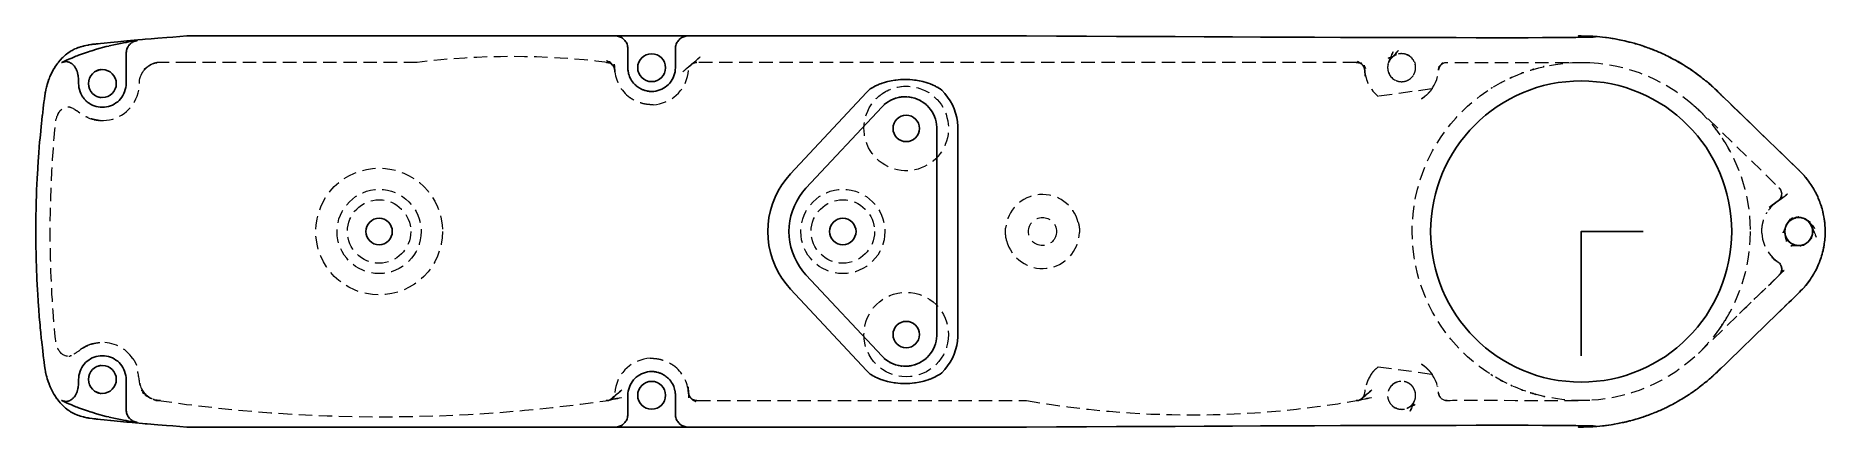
# Model space of a CAD drawing. Header units: millimetres. Extents: x -146 to 23, y -19 to 19.
import ezdxf

# ---------------------------------------------------------------- set-up
doc = ezdxf.new("R2010")
doc.units = ezdxf.units.MM
doc.header["$PDSIZE"] = -1
doc.linetypes.add('HIDDEN', pattern=[1.905, 1.27, -0.635])

msp = doc.modelspace()

# ---------------------------------------------------------------- linework, layer by layer
at = {"color": 7, "linetype": 'Continuous', "lineweight": 25}
for p, q in [((-137.17, 17.88), (-137.18, 17.88)), ((-91.45, 18.5), (-132, 18.5)), ((-52.5, 18.5), (-84.55, 18.5)), ((-65.6, 12.28), (-65.61, 12.28)), ((-65.51, 12.34), (-65.52, 12.33)), ((-65.38, 12.41), (-65.45, 12.38)), ((-65.3, 12.45), (-65.33, 12.44)), ((-65.1, 12.54), (-65.11, 12.54)), ((-64.87, 12.62), (-64.88, 12.62)), ((-64.86, 12.62), (-64.87, 12.62)), ((-64.64, 12.68), (-64.65, 12.68)), ((-64.39, 12.72), (-64.43, 12.72)), ((-64.14, 12.75), (-64.2, 12.74)), ((-64.03, 12.75), (-64.11, 12.75)), ((-63.89, 12.75), (-63.97, 12.75)), ((-63.59, 12.72), (-63.61, 12.72)), ((-63.35, 12.68), (-63.37, 12.68)), ((-63.13, 12.62), (-63.13, 12.62)), ((-62.89, 12.54), (-62.91, 12.54)), ((-62.82, 12.51), (-62.88, 12.53)), ((-62.68, 12.45), (-62.71, 12.46)), ((-62.56, 12.38), (-62.63, 12.42)), ((-62.48, 12.34), (-62.5, 12.35)), ((-62.42, 12.3), (-62.42, 12.3)), ((-62.25, 12.19), (-62.26, 12.19)), ((-62.18, 12.14), (-62.21, 12.16)), ((12.88, 13.28), (12.87, 13.29)), ((19.28, 0.14), (19.29, 0.22)), ((19.28, 0), (19.28, 0.11)), ((19.28, -0.09), (19.28, 0)), ((19.3, 0.26), (19.32, 0.32)), ((19.33, 0.36), (19.35, 0.44)), ((19.37, 0.48), (19.39, 0.54)), ((19.41, 0.58), (19.44, 0.65)), ((19.41, 0.58), (19.41, 0.58)), ((19.59, 0.86), (19.64, 0.92)), ((19.67, 0.94), (19.74, 1.01)), ((19.76, 1.02), (19.84, 1.08)), ((19.87, 1.11), (19.93, 1.14)), ((19.97, 1.16), (20.03, 1.2)), ((20.07, 1.21), (20.13, 1.24)), ((20.16, 1.25), (20.23, 1.27)), ((20.4, 1.31), (20.46, 1.32)), ((21.7, 0.74), (21.73, 0.69)), ((21.75, 0.65), (21.79, 0.57)), ((21.8, 0.55), (21.84, 0.46)), ((21.91, 0.21), (21.91, 0.21)), ((19.29, -0.2), (19.28, -0.14)), ((19.3, -0.27), (19.3, -0.25)), ((19.39, -0.54), (19.37, -0.48)), ((19.44, -0.64), (19.41, -0.58)), ((19.5, -0.74), (19.46, -0.67)), ((19.58, -0.85), (19.52, -0.76)), ((19.65, -0.93), (19.59, -0.86)), ((19.73, -1), (19.68, -0.95)), ((19.82, -1.07), (19.77, -1.03)), ((19.91, -1.13), (19.85, -1.09)), ((20.02, -1.19), (19.95, -1.15)), ((20.12, -1.23), (20.06, -1.21)), ((20.22, -1.27), (20.16, -1.25)), ((20.33, -1.3), (20.27, -1.28)), ((20.47, -1.32), (20.38, -1.31)), ((20.59, -1.32), (20.53, -1.32)), ((20.7, -1.32), (20.65, -1.32)), ((20.82, -1.31), (20.77, -1.31)), ((20.94, -1.28), (20.86, -1.3)), ((21.01, -1.26), (20.96, -1.27)), ((21.03, -1.25), (21.01, -1.26)), ((21.15, -1.21), (21.1, -1.23)), ((21.25, -1.15), (21.21, -1.17)), ((21.36, -1.09), (21.32, -1.11)), ((21.49, -0.98), (21.45, -1.01)), ((21.58, -0.89), (21.54, -0.93)), ((21.67, -0.78), (21.62, -0.85)), ((21.75, -0.66), (21.7, -0.73)), ((21.8, -0.57), (21.76, -0.65)), ((21.84, -0.47), (21.81, -0.54)), ((21.88, -0.35), (21.85, -0.44)), ((21.9, -0.24), (21.88, -0.34)), ((21.91, -0.16), (21.91, -0.21)), ((12.86, -13.3), (18.6, -7.75)), ((-65.82, -12.14), (-65.79, -12.16)), ((-65.75, -12.19), (-65.74, -12.19)), ((-65.58, -12.3), (-65.58, -12.3)), ((-65.52, -12.34), (-65.5, -12.35)), ((-65.44, -12.38), (-65.37, -12.42)), ((-65.32, -12.45), (-65.29, -12.46)), ((-65.18, -12.51), (-65.12, -12.53)), ((-65.11, -12.54), (-65.09, -12.54)), ((-64.87, -12.62), (-64.87, -12.62)), ((-64.65, -12.68), (-64.63, -12.68)), ((-64.41, -12.72), (-64.39, -12.72)), ((-64.11, -12.75), (-64.03, -12.75)), ((-63.97, -12.75), (-63.89, -12.75)), ((-63.86, -12.75), (-63.8, -12.74)), ((-63.61, -12.72), (-63.57, -12.72)), ((-63.36, -12.68), (-63.35, -12.68)), ((-63.14, -12.62), (-63.13, -12.62)), ((-63.13, -12.62), (-63.13, -12.62)), ((-62.9, -12.54), (-62.89, -12.54)), ((-62.7, -12.45), (-62.67, -12.44)), ((-62.62, -12.41), (-62.55, -12.38)), ((-62.49, -12.34), (-62.48, -12.33)), ((-62.4, -12.28), (-62.39, -12.28)), ((-132, -18.5), (-91.45, -18.5)), ((-84.55, -18.5), (-52.5, -18.5))]:
    msp.add_line(p, q, dxfattribs=at)
at = {"color": 7, "linetype": 'HIDDEN', "lineweight": 18}
for p, q in [((-110.2, 16), (-131.78, 16)), ((-92.09, 15.97), (-92.09, 15.97)), ((-91.65, 15.69), (-91.62, 15.63)), ((-91.51, 15.39), (-91.5, 15.32)), ((-90.24, 15.3), (-90.22, 15.11)), ((-21.29, 16), (-83.71, 16)), ((-20.5, 15.32), (-20.5, 15.31)), ((-18.28, 15.84), (-18.25, 15.95)), ((-18.09, 16.26), (-18.02, 16.35)), ((-16.55, 16.75), (-16.44, 16.7)), ((-16.05, 16.42), (-16.06, 16.44)), ((-15.79, 16.04), (-15.8, 16.06)), ((-4.66, 15.3), (-4.55, 15.34)), ((-3.58, 15.59), (-3.49, 15.62)), ((-6.77, 14.5), (-6.75, 14.51)), ((-141.95, 12.88), (-141.95, 12.88)), ((-141.84, 12.71), (-141.85, 12.71)), ((-141.59, 12.41), (-141.59, 12.41)), ((-141.29, 12.16), (-141.29, 12.16)), ((-140.95, 11.96), (-140.95, 11.96)), ((-88.45, 12.03), (-88.45, 12.03)), ((-88.2, 13.26), (-88, 13.25)), ((-65.64, 12.26), (-65.6, 12.28)), ((-65.52, 12.33), (-65.38, 12.41)), ((-65.33, 12.44), (-65.14, 12.52)), ((-62.88, 12.53), (-62.68, 12.45)), ((-62.63, 12.42), (-62.48, 12.34)), ((-14.13, 13.5), (-19.21, 12.79)), ((-14.98, 12.64), (-14.88, 12.71)), ((-14.13, 13.5), (-14.13, 13.5)), ((20.57, 5.84), (12.87, 13.29)), ((12.88, 13.28), (12.88, 13.28)), ((21.13, 5.26), (20.66, 5.75)), ((18.79, 4.08), (18.79, 4.08)), ((18.83, 4.03), (18.83, 4.03)), ((17.13, 0.44), (17.13, 0.44)), ((19.53, 0.78), (19.52, 0.77)), ((19.57, 0.83), (19.58, 0.84)), ((20.46, 1.32), (20.51, 1.32)), ((21.19, 1.19), (21.19, 1.19)), ((19.36, -0.46), (19.36, -0.46)), ((21.7, -0.73), (21.73, -0.69)), ((18.69, -4.18), (18.74, -4.13)), ((18.87, -3.97), (18.86, -3.98)), ((18.9, -3.91), (18.89, -3.92)), ((18.93, -3.85), (18.93, -3.86)), ((14.06, -7.64), (14.06, -7.64)), ((13, -9.32), (12.84, -9.54)), ((-136.95, -12.28), (-136.95, -12.28)), ((-87.55, -12.03), (-87.55, -12.03)), ((-65.37, -12.42), (-65.52, -12.34)), ((-65.12, -12.53), (-65.32, -12.45)), ((-62.67, -12.44), (-62.86, -12.52)), ((-62.48, -12.33), (-62.62, -12.41)), ((-62.36, -12.26), (-62.4, -12.28)), ((-19.21, -12.79), (-14.13, -13.5)), ((-14.88, -12.71), (-14.98, -12.64)), ((-14.13, -13.5), (-14.13, -13.5)), ((-92.08, -15.97), (-92.09, -15.97)), ((-84.5, -15.32), (-84.5, -15.31)), ((-84.35, -15.69), (-84.38, -15.63)), ((-83.71, -16), (-52.5, -16)), ((-21.08, -15.97), (-21.09, -15.97)), ((-18.22, -16.01), (-18.2, -16.06)), ((-17.94, -16.43), (-17.94, -16.44)), ((-17.45, -16.75), (-17.56, -16.7)), ((-17, -16.83), (-17.12, -16.82)), ((-3.48, -15.62), (-3.55, -15.6))]:
    msp.add_line(p, q, dxfattribs=at)
at = {"color": 7, "linetype": 'Continuous'}
for q in [(5.88, 0), (0, -11.76)]:
    msp.add_line((0, 0), q, dxfattribs=at)
at = {"color": 7, "linetype": 'Continuous', "lineweight": 25, "flags": 128}
for points in [[(-132, 18.5), (-133.32, 18.4), (-133.91, 18.35), (-134.75, 18.28), (-135.38, 18.23), (-135.94, 18.19), (-136.2, 18.16), (-136.65, 18.13), (-137.69, 18.03), (-138.53, 17.96), (-139.23, 17.89), (-139.82, 17.83), (-140.18, 17.8), (-140.39, 17.77), (-140.57, 17.75), (-140.66, 17.74), (-140.66, 17.74), (-140.82, 17.72), (-140.93, 17.71), (-140.95, 17.7), (-141.08, 17.69), (-141.28, 17.65), (-141.33, 17.64), (-141.58, 17.59), (-141.71, 17.56), (-141.8, 17.54), (-141.82, 17.54), (-142.05, 17.47), (-142.07, 17.47), (-142.23, 17.41), (-142.28, 17.4), (-142.42, 17.34), (-142.46, 17.33), (-142.61, 17.27), (-142.63, 17.26), (-142.67, 17.24), (-142.76, 17.19), (-142.86, 17.14), (-142.94, 17.1), (-143.05, 17.04), (-143.09, 17.01), (-143.23, 16.92), (-143.24, 16.91), (-143.39, 16.79), (-143.5, 16.7), (-143.61, 16.6), (-143.74, 16.47), (-143.8, 16.42), (-143.97, 16.23), (-143.98, 16.22), (-144.15, 16.02), (-144.19, 15.96), (-144.27, 15.86), (-144.4, 15.68), (-144.43, 15.64), (-144.57, 15.41), (-144.59, 15.38), (-144.71, 15.17), (-144.76, 15.07), (-144.84, 14.92), (-144.92, 14.75), (-144.96, 14.66), (-145.05, 14.42), (-145.06, 14.4), (-145.14, 14.18), (-145.17, 14.09), (-145.23, 13.92), (-145.27, 13.75), (-145.3, 13.65), (-145.36, 13.41), (-145.36, 13.38), (-145.39, 13.23), (-145.41, 13.11), (-145.42, 13.06), (-145.45, 12.83), (-145.49, 12.54), (-145.51, 12.37), (-145.53, 12.24), (-145.57, 11.94), (-145.6, 11.67), (-145.61, 11.62), (-145.65, 11.3), (-145.68, 10.97), (-145.69, 10.96), (-145.74, 10.51), (-145.76, 10.26), (-145.84, 9.55), (-145.84, 9.5), (-145.9, 8.84), (-145.94, 8.48), (-146.02, 7.46), (-146.02, 7.39), (-146.05, 7.1), (-146.12, 6.05), (-146.12, 5.93), (-146.17, 5), (-146.2, 4.46), (-146.22, 3.95), (-146.25, 3.25), (-146.26, 2.98), (-146.28, 2.19), (-146.29, 1.49)], [(-142, 12.98), (-142.04, 13.05), (-142.11, 13.23), (-142.17, 13.42), (-142.22, 13.61), (-142.24, 13.8), (-142.25, 14), (-142.25, 14.1), (-142.25, 14.14), (-142.25, 14.22), (-142.26, 14.31), (-142.26, 14.4), (-142.27, 14.48), (-142.27, 14.51), (-142.28, 14.64), (-142.29, 14.69), (-142.3, 14.75), (-142.31, 14.83), (-142.32, 14.86), (-142.35, 15.01), (-142.36, 15.02), (-142.36, 15.04), (-142.4, 15.16), (-142.41, 15.2), (-142.45, 15.29), (-142.47, 15.34), (-142.48, 15.36), (-142.51, 15.42), (-142.53, 15.46), (-142.57, 15.53), (-142.6, 15.57), (-142.65, 15.63), (-142.67, 15.67), (-142.71, 15.71), (-142.72, 15.72), (-142.74, 15.74), (-142.77, 15.78), (-142.8, 15.8), (-142.83, 15.83), (-142.84, 15.84), (-142.89, 15.88), (-142.91, 15.89), (-142.98, 15.94), (-142.99, 15.94), (-143.05, 15.97), (-143.07, 15.98), (-143.12, 16.01), (-143.16, 16.02), (-143.19, 16.03), (-143.26, 16.05), (-143.29, 16.06), (-143.35, 16.07), (-143.42, 16.07), (-143.46, 16.07), (-143.49, 16.07), (-143.56, 16.06), (-143.56, 16.06), (-143.58, 16.06), (-143.65, 16.05), (-143.66, 16.05), (-143.72, 16.03), (-143.76, 16.02), (-143.78, 16.01), (-143.85, 15.98), (-143.83, 15.99), (-143.38, 16.2), (-143.18, 16.29), (-143.07, 16.34), (-142.89, 16.41), (-142.5, 16.58), (-142.39, 16.62), (-142.25, 16.67), (-141.78, 16.85), (-141.7, 16.88), (-141.31, 17.01), (-141.14, 17.06), (-141.01, 17.1), (-140.57, 17.24), (-140.2, 17.34), (-139.98, 17.4), (-139.63, 17.49), (-139.38, 17.55), (-139.35, 17.56), (-138.77, 17.69), (-138.45, 17.75), (-138.14, 17.82), (-138.01, 17.84), (-137.75, 17.89), (-137.51, 17.93), (-137.09, 18), (-136.71, 18.05), (-136.8, 18.03), (-136.81, 18.03), (-136.83, 18.03), (-136.91, 18), (-136.92, 18), (-137.01, 17.97), (-137.09, 17.93), (-137.1, 17.93), (-137.17, 17.88), (-137.17, 17.88)], [(-137.18, 17.88), (-137.19, 17.88), (-137.2, 17.87), (-137.27, 17.82), (-137.28, 17.81), (-137.35, 17.75), (-137.42, 17.69), (-137.42, 17.68), (-137.48, 17.61), (-137.49, 17.6), (-137.5, 17.59), (-137.55, 17.52), (-137.55, 17.51), (-137.6, 17.43), (-137.6, 17.43), (-137.65, 17.34), (-137.68, 17.25), (-137.68, 17.25), (-137.69, 17.23), (-137.71, 17.15), (-137.72, 17.14), (-137.73, 17.05), (-137.73, 17.04), (-137.75, 16.95), (-137.75, 16.94), (-137.75, 16.85), (-137.75, 14), (-137.76, 13.8), (-137.78, 13.61), (-137.83, 13.42), (-137.89, 13.23), (-137.96, 13.05), (-138.05, 12.88), (-138.16, 12.71), (-138.28, 12.55), (-138.41, 12.41), (-138.55, 12.28), (-138.71, 12.16), (-138.87, 12.05), (-139.05, 11.96), (-139.23, 11.89), (-139.42, 11.83), (-139.61, 11.78), (-139.8, 11.76), (-140, 11.75), (-140.2, 11.76), (-140.39, 11.78), (-140.58, 11.83), (-140.77, 11.89), (-140.87, 11.93)], [(-137.17, 17.88), (-137.1, 17.93), (-137.18, 17.88)], [(-88, 13.25), (-88, 13.25), (-87.8, 13.26), (-87.61, 13.28), (-87.42, 13.33), (-87.23, 13.39), (-87.05, 13.46), (-86.87, 13.55), (-86.71, 13.66), (-86.55, 13.78), (-86.41, 13.91), (-86.28, 14.05), (-86.16, 14.21), (-86.05, 14.38), (-85.96, 14.55), (-85.89, 14.73), (-85.83, 14.92), (-85.78, 15.11), (-85.76, 15.3), (-85.75, 15.5), (-85.75, 17.3), (-85.75, 17.4), (-85.73, 17.51), (-85.71, 17.61), (-85.68, 17.71), (-85.64, 17.81), (-85.59, 17.9), (-85.53, 17.99), (-85.47, 18.07), (-85.4, 18.15), (-85.32, 18.22), (-85.24, 18.28), (-85.15, 18.34), (-85.06, 18.39), (-84.96, 18.43), (-84.86, 18.46), (-84.76, 18.48), (-84.65, 18.5), (-84.55, 18.5), (-91.45, 18.5), (-91.35, 18.5), (-91.24, 18.48), (-91.14, 18.46), (-91.04, 18.43), (-90.94, 18.39), (-90.85, 18.34), (-90.76, 18.28), (-90.68, 18.22), (-90.6, 18.15), (-90.53, 18.07), (-90.47, 17.99), (-90.41, 17.9), (-90.36, 17.81), (-90.32, 17.71), (-90.29, 17.61), (-90.27, 17.51), (-90.25, 17.4), (-90.25, 17.3), (-90.25, 15.5), (-90.25, 15.5)], [(-140.26, 15.3), (-140.23, 15.3), (-140.21, 15.31)], [(-67.31, 13.5), (-67.48, 13.34), (-67.65, 13.16), (-74.85, 5.46), (-75.28, 4.95), (-75.67, 4.41), (-76.02, 3.84), (-76.31, 3.24), (-76.56, 2.62), (-76.75, 1.98), (-76.89, 1.33), (-76.97, 0.67), (-77, 0), (-76.97, -0.67), (-76.89, -1.33), (-76.75, -1.98), (-76.56, -2.62), (-76.31, -3.24), (-76.02, -3.84), (-75.67, -4.41), (-75.28, -4.95), (-74.85, -5.46), (-67.65, -13.16), (-67.48, -13.34), (-67.31, -13.5), (-67.24, -13.54), (-67.13, -13.6), (-67.12, -13.61), (-66.95, -13.7), (-66.86, -13.75), (-66.58, -13.88), (-66.38, -13.96), (-66.35, -13.97), (-66.29, -14), (-66.18, -14.03), (-65.99, -14.1), (-65.77, -14.16), (-65.67, -14.19), (-65.35, -14.26), (-65.34, -14.26), (-65.02, -14.32), (-64.9, -14.33), (-64.69, -14.36), (-64.45, -14.38), (-64.36, -14.38), (-64.02, -14.39), (-64, -14.39), (-63.68, -14.39), (-63.55, -14.38), (-63.34, -14.36), (-63.11, -14.33), (-63.01, -14.32), (-62.68, -14.27), (-62.67, -14.26), (-62.36, -14.2), (-62.23, -14.16), (-62.05, -14.11), (-61.82, -14.03), (-61.75, -14.01), (-61.65, -13.97), (-61.62, -13.96), (-61.47, -13.9), (-61.43, -13.88), (-61.19, -13.78), (-61.05, -13.7), (-60.94, -13.64), (-60.87, -13.6), (-60.76, -13.54), (-60.69, -13.5), (-60.54, -13.36), (-60.24, -13.05), (-59.98, -12.72), (-59.74, -12.37), (-59.53, -12), (-59.36, -11.61), (-59.22, -11.21), (-59.11, -10.8), (-59.04, -10.38), (-59, -9.96), (-59, -9.75), (-59, 9.75), (-59, 9.96), (-59.04, 10.38), (-59.11, 10.8), (-59.22, 11.21), (-59.36, 11.61), (-59.53, 12), (-59.74, 12.37), (-59.98, 12.72), (-60.24, 13.05), (-60.54, 13.36), (-60.69, 13.5), (-60.76, 13.54), (-60.87, 13.6), (-60.88, 13.61), (-61.05, 13.7), (-61.14, 13.75), (-61.42, 13.88), (-61.62, 13.96), (-61.65, 13.97), (-61.71, 14), (-61.82, 14.03), (-62.01, 14.1), (-62.23, 14.16), (-62.33, 14.19), (-62.65, 14.26), (-62.66, 14.26), (-62.98, 14.32), (-63.1, 14.33), (-63.31, 14.36), (-63.55, 14.38), (-63.64, 14.38), (-63.98, 14.39), (-64, 14.39), (-64.32, 14.39), (-64.45, 14.38), (-64.66, 14.36), (-64.89, 14.33), (-64.99, 14.32), (-65.32, 14.27), (-65.33, 14.26), (-65.64, 14.2), (-65.77, 14.16), (-65.95, 14.11), (-66.18, 14.03), (-66.25, 14.01), (-66.35, 13.97), (-66.38, 13.96), (-66.53, 13.9), (-66.57, 13.88), (-66.81, 13.78), (-66.95, 13.7), (-67.06, 13.64), (-67.13, 13.6), (-67.24, 13.54), (-67.31, 13.5)], [(-65.78, 12.16), (-65.98, 12.01), (-65.98, 12), (-66.09, 11.9), (-66.19, 11.8), (-73.39, 4.1), (-73.71, 3.72), (-74, 3.31), (-74.26, 2.88), (-74.49, 2.43), (-74.67, 1.97), (-74.81, 1.49), (-74.92, 1), (-74.98, 0.5), (-75, 0), (-74.98, -0.5), (-74.92, -1), (-74.81, -1.49), (-74.67, -1.97), (-74.49, -2.43), (-74.26, -2.88), (-74, -3.31), (-73.71, -3.72), (-73.39, -4.1), (-66.19, -11.8), (-66.09, -11.9), (-65.98, -12), (-65.98, -12.01), (-65.78, -12.16)], [(-62.22, 12.16), (-62.02, 12.01), (-62.02, 12), (-61.92, 11.91), (-61.75, 11.73), (-61.59, 11.53), (-61.44, 11.32), (-61.32, 11.1), (-61.22, 10.87), (-61.13, 10.63), (-61.07, 10.38), (-61.02, 10.13), (-61, 9.88), (-61, 9.75), (-61, -9.75), (-61, -9.88), (-61.02, -10.13), (-61.07, -10.38), (-61.13, -10.63), (-61.22, -10.87), (-61.32, -11.1), (-61.44, -11.32), (-61.59, -11.53), (-61.75, -11.73), (-61.92, -11.91), (-62.02, -12), (-62.02, -12.01), (-62.22, -12.16)], [(12.87, 13.29), (12.86, 13.3), (12.86, 13.3)], [(12.88, 13.28), (12.88, 13.28), (12.88, 13.28), (12.88, 13.28), (12.88, 13.28)], [(-146.29, 1.49), (-146.3, 1.12), (-146.3, 0.07), (-146.3, 0), (-146.3, -0.99), (-146.29, -1.49), (-146.28, -2.05), (-146.26, -2.98), (-146.25, -3.1), (-146.24, -3.44), (-146.2, -4.46), (-146.2, -4.5), (-146.14, -5.56), (-146.12, -5.93), (-146.08, -6.62), (-146.05, -7.02), (-146.02, -7.39), (-145.97, -8.06), (-145.97, -8.12), (-145.9, -8.84), (-145.88, -9.1), (-145.83, -9.55), (-145.78, -10.12), (-145.76, -10.26), (-145.71, -10.72), (-145.68, -10.97), (-145.6, -11.67), (-145.6, -11.72), (-145.51, -12.37), (-145.47, -12.72), (-145.42, -13.06), (-145.42, -13.08), (-145.39, -13.23), (-145.37, -13.35), (-145.35, -13.41), (-145.31, -13.62), (-145.29, -13.67), (-145.27, -13.75), (-145.22, -13.94), (-145.17, -14.09), (-145.14, -14.2), (-145.05, -14.42), (-145.04, -14.46), (-144.94, -14.71), (-144.92, -14.75), (-144.82, -14.95), (-144.76, -15.07), (-144.7, -15.19), (-144.59, -15.38), (-144.56, -15.43), (-144.5, -15.53), (-144.44, -15.62), (-144.4, -15.68), (-144.3, -15.82), (-144.28, -15.84), (-144.19, -15.96), (-144.12, -16.05), (-144.09, -16.09), (-143.98, -16.22), (-143.95, -16.25), (-143.86, -16.35), (-143.77, -16.44), (-143.74, -16.47), (-143.59, -16.62), (-143.5, -16.7), (-143.39, -16.79), (-143.36, -16.82), (-143.24, -16.91), (-143.19, -16.94), (-143.09, -17.01), (-143.01, -17.06), (-142.96, -17.09), (-142.94, -17.1), (-142.77, -17.19), (-142.76, -17.2), (-142.63, -17.26), (-142.61, -17.27), (-142.57, -17.28), (-142.42, -17.34), (-142.36, -17.37), (-142.23, -17.41), (-142.15, -17.44), (-142.07, -17.47), (-141.93, -17.51), (-141.79, -17.54), (-141.71, -17.56), (-141.69, -17.57), (-141.46, -17.62), (-141.33, -17.64), (-141.28, -17.65), (-141.21, -17.66), (-140.96, -17.7), (-140.95, -17.7), (-140.82, -17.72), (-140.7, -17.74), (-140.66, -17.74), (-140.57, -17.75), (-140.44, -17.77), (-140.18, -17.8), (-139.82, -17.83), (-139.23, -17.89), (-139.2, -17.89), (-137.69, -18.03), (-137.52, -18.05), (-136.2, -18.16), (-135.94, -18.19), (-135.77, -18.2), (-134.75, -18.28), (-133.94, -18.35), (-133.32, -18.4), (-132, -18.5)], [(19.37, -0.48), (19.36, -0.46), (19.36, -0.46), (19.36, -0.46)], [(-143.07, -15.98), (-143.05, -15.98), (-142.99, -15.94), (-142.98, -15.94), (-142.92, -15.9), (-142.9, -15.88), (-142.89, -15.88), (-142.83, -15.83), (-142.83, -15.83), (-142.8, -15.8), (-142.76, -15.77), (-142.72, -15.72), (-142.71, -15.71), (-142.7, -15.7), (-142.64, -15.63), (-142.64, -15.63), (-142.58, -15.54), (-142.57, -15.53), (-142.54, -15.47), (-142.51, -15.42), (-142.48, -15.36), (-142.48, -15.36), (-142.45, -15.29), (-142.43, -15.24), (-142.4, -15.16), (-142.38, -15.1), (-142.37, -15.08), (-142.36, -15.04), (-142.36, -15.01), (-142.33, -14.89), (-142.32, -14.86), (-142.3, -14.75), (-142.29, -14.71), (-142.29, -14.69), (-142.27, -14.51), (-142.26, -14.48), (-142.25, -14.31), (-142.25, -14.31), (-142.25, -14.22), (-142.25, -14.1), (-142.25, -14), (-142.24, -13.8), (-142.22, -13.61), (-142.17, -13.42), (-142.11, -13.23), (-142.04, -13.05), (-141.95, -12.88), (-141.84, -12.71), (-141.72, -12.55), (-141.59, -12.41), (-141.45, -12.28), (-141.29, -12.16), (-141.12, -12.05), (-140.95, -11.96), (-140.77, -11.89), (-140.58, -11.83), (-140.39, -11.78), (-140.2, -11.76), (-140, -11.75), (-139.8, -11.76), (-139.61, -11.78), (-139.42, -11.83), (-139.23, -11.89), (-139.05, -11.96), (-138.87, -12.05), (-138.71, -12.16), (-138.55, -12.28), (-138.41, -12.41), (-138.28, -12.55), (-138.16, -12.71), (-138.05, -12.88), (-137.96, -13.05), (-137.89, -13.23), (-137.83, -13.42), (-137.78, -13.61), (-137.76, -13.8), (-137.75, -14), (-137.75, -16.85), (-137.75, -16.86), (-137.75, -16.95), (-137.74, -16.96), (-137.74, -16.98), (-137.73, -17.05), (-137.73, -17.07), (-137.71, -17.15), (-137.71, -17.17), (-137.68, -17.25), (-137.68, -17.26), (-137.65, -17.34), (-137.64, -17.35), (-137.63, -17.37), (-137.6, -17.43), (-137.59, -17.46), (-137.55, -17.52), (-137.54, -17.54), (-137.49, -17.6), (-137.48, -17.61), (-137.42, -17.68), (-137.42, -17.69), (-137.4, -17.7), (-137.35, -17.75), (-137.33, -17.77), (-137.27, -17.82), (-137.26, -17.83), (-137.19, -17.88), (-137.18, -17.88), (-137.18, -17.88), (-137.1, -17.93), (-137.1, -17.93), (-137.07, -17.94), (-137.01, -17.97), (-136.99, -17.98), (-136.91, -18), (-136.9, -18.01), (-136.81, -18.03), (-136.81, -18.03), (-136.71, -18.05), (-137.09, -18), (-137.51, -17.93), (-137.75, -17.89), (-138.01, -17.84), (-138.14, -17.82), (-138.45, -17.75), (-138.77, -17.69), (-139.35, -17.56), (-139.38, -17.55), (-139.63, -17.49), (-139.98, -17.4), (-140.2, -17.34), (-140.57, -17.24), (-141.01, -17.1), (-141.14, -17.06), (-141.31, -17.01), (-141.7, -16.88), (-141.78, -16.85), (-142.25, -16.67), (-142.39, -16.62), (-142.5, -16.58), (-142.85, -16.43), (-142.89, -16.41), (-143.18, -16.29), (-143.38, -16.2), (-143.51, -16.14), (-143.83, -15.99), (-143.85, -15.98), (-143.82, -15.99), (-143.76, -16.02), (-143.74, -16.02), (-143.67, -16.04), (-143.66, -16.05), (-143.6, -16.06), (-143.56, -16.06), (-143.53, -16.07), (-143.48, -16.07), (-143.46, -16.07), (-143.42, -16.07), (-143.36, -16.07), (-143.35, -16.07), (-143.28, -16.05), (-143.26, -16.05), (-143.21, -16.04), (-143.19, -16.03), (-143.16, -16.02), (-143.12, -16.01), (-143.07, -15.98)], [(-140.21, -12.69), (-140.23, -12.7), (-140.26, -12.7)], [(-88, -13.25), (-88, -13.25), (-88.2, -13.26), (-88.39, -13.28), (-88.58, -13.33), (-88.77, -13.39), (-88.95, -13.46), (-89.12, -13.55), (-89.29, -13.66), (-89.45, -13.78), (-89.59, -13.91), (-89.72, -14.05), (-89.84, -14.21), (-89.95, -14.38), (-90.04, -14.55), (-90.11, -14.73), (-90.17, -14.92), (-90.22, -15.11), (-90.24, -15.3), (-90.25, -15.5), (-90.25, -17.3), (-90.25, -17.4), (-90.27, -17.51), (-90.29, -17.61), (-90.32, -17.71), (-90.36, -17.81), (-90.41, -17.9)], [(-90.41, -17.9), (-90.47, -17.99), (-90.53, -18.07), (-90.6, -18.15), (-90.68, -18.22), (-90.76, -18.28), (-90.85, -18.34), (-90.94, -18.39), (-91.04, -18.43), (-91.14, -18.46), (-91.24, -18.48), (-91.35, -18.5), (-91.45, -18.5), (-84.55, -18.5), (-84.65, -18.5), (-84.76, -18.48), (-84.86, -18.46), (-84.96, -18.43), (-85.06, -18.39), (-85.15, -18.34), (-85.24, -18.28), (-85.32, -18.22), (-85.4, -18.15), (-85.47, -18.07), (-85.53, -17.99), (-85.59, -17.9), (-85.64, -17.81), (-85.68, -17.71), (-85.71, -17.61), (-85.73, -17.51), (-85.75, -17.4), (-85.75, -17.3), (-85.75, -15.5), (-85.75, -15.5)]]:
    msp.add_lwpolyline(points, dxfattribs=at)
at = {"color": 7, "linetype": 'HIDDEN', "lineweight": 18, "flags": 128}
for points in [[(-140.3, 15.29), (-140.29, 15.29), (-140.26, 15.3)], [(-140.21, 15.31), (-140.18, 15.31), (-140.15, 15.32)], [(-140.2, 10.51), (-140.18, 10.5), (-139.9, 10.5), (-139.6, 10.52), (-139.31, 10.57), (-139.02, 10.64), (-138.73, 10.74), (-138.46, 10.86), (-138.19, 11), (-137.94, 11.17), (-137.71, 11.35), (-137.49, 11.56), (-137.29, 11.78), (-137.11, 12.02), (-136.95, 12.28), (-136.82, 12.55), (-136.7, 12.82), (-136.62, 13.11), (-136.55, 13.4), (-136.51, 13.7), (-136.5, 14), (-136.49, 14.17), (-136.47, 14.33), (-136.44, 14.49), (-136.39, 14.65), (-136.33, 14.8), (-136.26, 14.95), (-136.17, 15.09), (-136.08, 15.23), (-135.97, 15.35), (-135.85, 15.47), (-135.73, 15.58), (-135.59, 15.67), (-135.45, 15.76)], [(-91.79, 15.83), (-91.74, 15.79), (-91.7, 15.74), (-91.7, 15.74)], [(-91.58, 15.57), (-91.58, 15.57), (-91.55, 15.51)], [(-91.53, 15.45), (-91.53, 15.45), (-91.51, 15.39)], [(-87.85, 12), (-87.55, 12.03), (-87.26, 12.08), (-86.97, 12.16), (-86.68, 12.26), (-86.41, 12.38), (-86.15, 12.53), (-85.9, 12.7), (-85.67, 12.89), (-85.45, 13.1), (-85.26, 13.33), (-85.08, 13.57), (-84.93, 13.83), (-84.79, 14.1), (-84.69, 14.38), (-84.6, 14.66), (-84.54, 14.96), (-84.51, 15.26), (-84.5, 15.32), (-84.49, 15.39), (-84.47, 15.45), (-84.45, 15.51), (-84.42, 15.57), (-84.38, 15.63), (-84.35, 15.69), (-84.3, 15.74), (-84.26, 15.79)], [(-21.29, 16), (-21.22, 16), (-21.22, 16)], [(-20.74, 15.79), (-20.74, 15.79), (-20.7, 15.74)], [(-20.65, 15.69), (-20.62, 15.63), (-20.58, 15.57)], [(-16.05, 16.42), (-15.99, 16.35), (-15.91, 16.26)], [(-15.79, 16.04), (-15.75, 15.95), (-15.72, 15.84)], [(-14.12, 13.51), (-14.07, 13.58), (-13.92, 13.84), (-13.79, 14.1), (-13.68, 14.38), (-13.6, 14.67), (-13.54, 14.96), (-13.51, 15.26), (-13.5, 15.32), (-13.49, 15.39), (-13.47, 15.45), (-13.45, 15.51), (-13.42, 15.57), (-13.38, 15.63), (-13.35, 15.69), (-13.3, 15.74), (-13.26, 15.79), (-13.21, 15.83), (-13.15, 15.87), (-13.09, 15.9), (-13.03, 15.93), (-12.97, 15.96), (-12.91, 15.98), (-12.84, 15.99), (-12.78, 16), (-12.71, 16), (0, 16), (0.78, 15.98)], [(-13.27, 15.77), (-13.3, 15.74), (-13.32, 15.72)], [(-13.25, 15.79), (-13.26, 15.78), (-13.26, 15.78)], [(-13.12, 15.89), (-13.15, 15.87), (-13.16, 15.86), (-13.18, 15.85)], [(-3.61, 15.58), (-3.59, 15.59), (-3.58, 15.59)], [(-66.48, 12.8), (-66.37, 12.89), (-66.31, 12.94), (-66.25, 12.98), (-66.13, 13.07), (-66.03, 13.14), (-65.99, 13.16), (-65.85, 13.24), (-65.73, 13.31), (-65.7, 13.32), (-65.55, 13.39), (-65.41, 13.45), (-65.39, 13.46), (-65.23, 13.52), (-65.09, 13.57), (-65.06, 13.58), (-64.92, 13.61), (-64.76, 13.66), (-64.74, 13.66), (-64.55, 13.69), (-64.42, 13.72), (-64.35, 13.72), (-64.15, 13.74), (-64.07, 13.75), (-63.95, 13.75), (-63.75, 13.75), (-63.73, 13.75), (-63.69, 13.74), (-63.5, 13.73), (-63.38, 13.72), (-63.31, 13.7), (-63.13, 13.67), (-63.04, 13.66), (-62.95, 13.63), (-62.78, 13.59), (-62.71, 13.57), (-62.61, 13.53), (-62.45, 13.48), (-62.39, 13.45), (-62.3, 13.41), (-62.15, 13.35), (-62.07, 13.31), (-62.01, 13.28), (-61.88, 13.2), (-61.77, 13.14), (-61.75, 13.12), (-61.63, 13.04), (-61.51, 12.95), (-61.49, 12.94), (-61.42, 12.88), (-61.31, 12.8), (-61.22, 12.72), (-61.21, 12.71), (-61.12, 12.62), (-61.02, 12.53), (-60.98, 12.48), (-60.76, 12.23), (-60.57, 11.97), (-60.4, 11.69), (-60.26, 11.4), (-60.13, 11.1), (-60.04, 10.79), (-59.97, 10.47), (-59.92, 10.15), (-59.9, 9.82), (-59.91, 9.5), (-59.94, 9.17), (-60, 8.85), (-60.09, 8.54), (-60.2, 8.23), (-60.34, 7.93), (-60.5, 7.65), (-60.68, 7.38), (-60.88, 7.13), (-61.1, 6.89), (-61.35, 6.67), (-61.61, 6.47), (-61.88, 6.3), (-62.17, 6.14), (-62.47, 6.02), (-62.77, 5.91), (-63.09, 5.83), (-63.41, 5.78), (-63.74, 5.75), (-64.06, 5.75), (-64.39, 5.78), (-64.71, 5.83), (-65.03, 5.91), (-65.33, 6.02), (-65.63, 6.14), (-65.92, 6.3), (-66.19, 6.47), (-66.45, 6.67), (-66.7, 6.89), (-66.92, 7.13), (-67.12, 7.38), (-67.3, 7.65), (-67.46, 7.93), (-67.6, 8.23), (-67.71, 8.54), (-67.8, 8.85), (-67.86, 9.17), (-67.89, 9.5), (-67.9, 9.82), (-67.88, 10.15), (-67.83, 10.47), (-67.76, 10.79), (-67.67, 11.1), (-67.54, 11.4), (-67.4, 11.69), (-67.23, 11.97), (-67.04, 12.23), (-66.82, 12.48), (-66.73, 12.57), (-66.69, 12.61), (-66.59, 12.71), (-66.58, 12.72), (-66.48, 12.8)], [(-8.51, 13.55), (-8.46, 13.58), (-8.39, 13.62)], [(-7.59, 14.09), (-7.54, 14.11), (-7.54, 14.11)], [(-5.67, 14.96), (-5.56, 15), (-5.55, 15.01)], [(-140.66, 12.85), (-140.71, 12.88), (-140.76, 12.91)], [(-140.5, 12.77), (-140.51, 12.78), (-140.51, 12.78)], [(-88.58, 13.33), (-88.58, 13.33), (-88.39, 13.28)], [(-65.78, 12.16), (-65.67, 12.24), (-65.77, 12.17), (-65.78, 12.16), (-65.85, 12.11), (-65.78, 12.16)], [(-65.61, 12.28), (-65.57, 12.3), (-65.54, 12.32), (-65.51, 12.34)], [(-65.45, 12.38), (-65.43, 12.39), (-65.35, 12.43), (-65.31, 12.45), (-65.3, 12.45)], [(-65.14, 12.52), (-65.12, 12.53), (-65.1, 12.54)], [(-64.9, 12.61), (-64.88, 12.62), (-64.87, 12.62)], [(-64.88, 12.62), (-64.88, 12.62), (-64.86, 12.62), (-64.86, 12.62)], [(-64.65, 12.68), (-64.63, 12.68), (-64.54, 12.7), (-64.47, 12.71)], [(-64.43, 12.72), (-64.38, 12.72), (-64.27, 12.74), (-64.23, 12.74)], [(-64.2, 12.74), (-64.13, 12.75), (-64.03, 12.75)], [(-63.97, 12.75), (-63.87, 12.75), (-63.84, 12.74)], [(-63.68, 12.73), (-63.62, 12.72), (-63.59, 12.72)], [(-63.42, 12.69), (-63.37, 12.68), (-63.35, 12.68)], [(-63.13, 12.62), (-63.12, 12.62), (-63.09, 12.61)], [(-62.96, 12.56), (-62.89, 12.54), (-62.89, 12.54), (-62.89, 12.54)], [(-62.91, 12.54), (-62.88, 12.53), (-62.82, 12.51)], [(-62.71, 12.46), (-62.69, 12.45), (-62.65, 12.43), (-62.57, 12.39), (-62.56, 12.38)], [(-62.5, 12.35), (-62.45, 12.32), (-62.43, 12.31), (-62.42, 12.3)], [(-14.88, 12.71), (-15.11, 12.55), (-14.98, 12.64)], [(-14.98, 12.64), (-14.88, 12.71), (-14.87, 12.72)], [(10.63, 11.96), (11.13, 11.5), (18.74, 4.13), (18.74, 4.13)], [(12.88, 13.28), (12.9, 13.26), (12.89, 13.27), (12.9, 13.26), (13.27, 12.89), (13.26, 12.9), (13.26, 12.9), (13.26, 12.9)], [(-141.64, -10.91), (-141.71, -10.94), (-141.9, -11.06), (-142.07, -11.18), (-142.1, -11.2), (-142.24, -11.31), (-142.27, -11.33), (-142.29, -11.34), (-142.42, -11.43), (-142.44, -11.45), (-142.47, -11.47), (-142.6, -11.55), (-142.61, -11.56), (-142.65, -11.58), (-142.76, -11.65), (-142.76, -11.65), (-142.8, -11.67), (-142.86, -11.7), (-142.96, -11.74), (-142.97, -11.74), (-142.97, -11.74), (-143.04, -11.76), (-143.09, -11.77), (-143.12, -11.78), (-143.12, -11.78), (-143.2, -11.79), (-143.27, -11.8), (-143.27, -11.8), (-143.34, -11.8), (-143.39, -11.79), (-143.4, -11.79), (-143.48, -11.77), (-143.53, -11.76), (-143.56, -11.74), (-143.64, -11.71), (-143.65, -11.71), (-143.72, -11.67), (-143.75, -11.65), (-143.77, -11.63), (-143.83, -11.59), (-143.88, -11.55), (-143.9, -11.53), (-143.97, -11.45), (-143.98, -11.44), (-144.03, -11.37), (-144.04, -11.36), (-144.07, -11.32), (-144.11, -11.26), (-144.16, -11.18), (-144.18, -11.15), (-144.23, -11.03), (-144.26, -10.97), (-144.26, -10.97), (-144.3, -10.85), (-144.31, -10.81), (-144.35, -10.67), (-144.36, -10.65), (-144.39, -10.5), (-144.41, -10.41), (-144.42, -10.31), (-144.44, -10.2), (-144.49, -9.62), (-144.54, -9.15), (-144.58, -8.58), (-144.62, -8.08), (-144.66, -7.53), (-144.7, -7.03), (-144.73, -6.47), (-144.77, -5.94), (-144.79, -5.41), (-144.82, -4.85), (-144.84, -4.33), (-144.87, -3.75), (-144.88, -3.26), (-144.9, -2.63), (-144.91, -2.18), (-144.92, -1.53), (-144.93, -1.09), (-144.93, -0.44), (-144.93, 0), (-144.93, 0.66), (-144.93, 1.08), (-144.92, 1.76), (-144.91, 2.17), (-144.89, 2.86), (-144.88, 3.25), (-144.86, 3.96), (-144.84, 4.33), (-144.81, 5.05), (-144.79, 5.4), (-144.78, 5.74), (-144.73, 6.47), (-144.71, 6.8), (-144.66, 7.52), (-144.64, 7.85), (-144.58, 8.58), (-144.56, 8.9), (-144.49, 9.62), (-144.46, 9.95), (-144.44, 10.2), (-144.41, 10.39), (-144.41, 10.41), (-144.39, 10.5), (-144.36, 10.66), (-144.35, 10.67), (-144.32, 10.8), (-144.3, 10.85), (-144.27, 10.94), (-144.25, 10.98), (-144.23, 11.02), (-144.21, 11.08), (-144.16, 11.18), (-144.15, 11.19), (-144.1, 11.28), (-144.07, 11.32), (-144.03, 11.37), (-143.98, 11.44), (-143.97, 11.45), (-143.95, 11.48), (-143.88, 11.55), (-143.81, 11.61), (-143.77, 11.63), (-143.73, 11.66), (-143.66, 11.7), (-143.65, 11.71), (-143.59, 11.73), (-143.53, 11.76), (-143.51, 11.76), (-143.42, 11.78), (-143.4, 11.79), (-143.39, 11.79), (-143.33, 11.8), (-143.27, 11.8), (-143.25, 11.8), (-143.17, 11.79), (-143.12, 11.78), (-143.09, 11.77), (-143.08, 11.77), (-143, 11.75), (-142.98, 11.74), (-142.97, 11.74), (-142.9, 11.71), (-142.8, 11.67), (-142.78, 11.66), (-142.76, 11.65), (-142.65, 11.58), (-142.6, 11.55), (-142.46, 11.46), (-142.45, 11.46), (-142.44, 11.45), (-142.42, 11.44), (-142.27, 11.33), (-142.26, 11.32), (-142.1, 11.2), (-142.07, 11.18), (-141.9, 11.06), (-141.71, 10.94), (-141.64, 10.91), (-141.5, 10.84), (-141.37, 10.78), (-141.33, 10.76), (-141.08, 10.67), (-140.96, 10.63)], [(-140.95, 10.63), (-140.95, 10.63), (-140.8, 10.59)], [(12.8, 9.59), (12.82, 9.58), (12.84, 9.54), (12.88, 9.49)], [(13.42, 8.71), (13.43, 8.69), (13.45, 8.67), (13.49, 8.6)], [(13.93, 7.87), (13.95, 7.84), (13.99, 7.76), (14.06, 7.64), (14.06, 7.63)], [(21.93, 4.17), (21.55, 4.73), (21.13, 5.26)], [(-54.5, -0.01), (-54.5, 0), (-54.49, 0.31)], [(19.28, 0.11), (19.28, 0.12), (19.28, 0.14)], [(19.29, 0.22), (19.3, 0.23), (19.3, 0.26)], [(19.32, 0.32), (19.32, 0.34), (19.33, 0.36)], [(19.35, 0.44), (19.35, 0.45), (19.37, 0.48)], [(19.39, 0.54), (19.4, 0.56), (19.41, 0.58)], [(19.64, 0.92), (19.66, 0.94), (19.67, 0.94)], [(19.84, 1.08), (19.84, 1.09), (19.87, 1.11)], [(19.93, 1.14), (19.94, 1.15), (19.97, 1.16)], [(20.03, 1.2), (20.04, 1.2), (20.07, 1.21)], [(17.1, -0.15), (17.13, -0.44), (17.18, -0.74), (17.25, -1.02), (17.35, -1.3), (17.47, -1.57), (17.62, -1.83), (17.78, -2.08), (17.97, -2.31), (18.17, -2.52), (18.4, -2.72), (18.63, -2.89), (18.69, -2.94), (18.74, -2.98), (18.78, -3.03), (18.83, -3.08), (18.86, -3.14), (18.9, -3.2), (18.93, -3.26), (18.95, -3.32), (18.97, -3.39), (18.98, -3.45), (18.98, -3.52), (18.98, -3.59), (18.98, -3.59)], [(19.28, -0.14), (19.28, -0.12), (19.28, -0.09)], [(19.3, -0.25), (19.3, -0.23), (19.29, -0.2)], [(19.41, -0.58), (19.4, -0.56), (19.39, -0.54)], [(19.46, -0.67), (19.45, -0.66), (19.44, -0.64)], [(19.52, -0.76), (19.51, -0.76), (19.5, -0.74)], [(19.59, -0.86), (19.58, -0.85), (19.58, -0.85)], [(19.68, -0.95), (19.66, -0.94), (19.65, -0.93)], [(19.77, -1.03), (19.75, -1.02), (19.73, -1)], [(19.85, -1.09), (19.84, -1.09), (19.82, -1.07)], [(19.95, -1.15), (19.94, -1.15), (19.91, -1.13)], [(20.06, -1.21), (20.04, -1.2), (20.02, -1.19)], [(20.16, -1.25), (20.15, -1.25), (20.12, -1.23)], [(20.27, -1.28), (20.26, -1.28), (20.22, -1.27)], [(20.38, -1.31), (20.37, -1.3), (20.33, -1.3)], [(20.53, -1.32), (20.48, -1.32), (20.47, -1.32)], [(20.65, -1.32), (20.6, -1.32), (20.59, -1.32)], [(20.77, -1.31), (20.72, -1.32), (20.7, -1.32)], [(21.1, -1.23), (21.05, -1.25), (21.03, -1.25)], [(21.21, -1.17), (21.16, -1.2), (21.15, -1.21)], [(21.32, -1.11), (21.26, -1.15), (21.25, -1.15)], [(21.76, -0.65), (21.75, -0.66), (21.75, -0.66)], [(21.81, -0.54), (21.8, -0.56), (21.8, -0.57)], [(21.85, -0.44), (21.85, -0.45), (21.84, -0.47)], [(21.88, -0.34), (21.88, -0.34), (21.88, -0.35)], [(21.91, -0.21), (21.9, -0.23), (21.9, -0.24)], [(18.86, -3.13), (18.85, -3.12), (18.84, -3.11)], [(18.83, -4.03), (18.79, -4.08), (18.74, -4.13), (15, -7.75), (11.13, -11.5), (10.63, -11.96)], [(18.6, -7.75), (20.66, -5.75), (21.13, -5.26)], [(13.59, -8.45), (13.58, -8.45), (13.45, -8.67), (13.45, -8.67)], [(-140.8, -10.59), (-140.95, -10.63), (-140.95, -10.63)], [(-140.5, -10.54), (-140.57, -10.55), (-140.8, -10.59), (-140.8, -10.59)], [(-140.26, -12.7), (-140.29, -12.71), (-140.3, -12.71)], [(-140.15, -12.68), (-140.18, -12.69), (-140.21, -12.69)], [(-88.15, -12), (-88.45, -12.03), (-88.74, -12.08), (-89.03, -12.16), (-89.32, -12.26), (-89.59, -12.38), (-89.85, -12.53), (-90.1, -12.7), (-90.33, -12.89), (-90.55, -13.1), (-90.74, -13.33), (-90.92, -13.57), (-91.07, -13.83), (-91.21, -14.1), (-91.31, -14.38), (-91.4, -14.66), (-91.46, -14.96), (-91.49, -15.26), (-91.5, -15.32), (-91.51, -15.39), (-91.53, -15.45), (-91.55, -15.51), (-91.58, -15.57), (-91.62, -15.63), (-91.65, -15.69), (-91.7, -15.74), (-91.74, -15.79)], [(-65.5, -12.35), (-65.55, -12.32), (-65.57, -12.31), (-65.58, -12.3)], [(-65.29, -12.46), (-65.31, -12.45), (-65.35, -12.43), (-65.43, -12.39), (-65.44, -12.38)], [(-65.09, -12.54), (-65.12, -12.53), (-65.18, -12.51)], [(-65.04, -12.56), (-65.11, -12.54), (-65.11, -12.54), (-65.11, -12.54)], [(-64.87, -12.62), (-64.88, -12.62), (-64.91, -12.61)], [(-64.58, -12.69), (-64.63, -12.68), (-64.65, -12.68)], [(-64.32, -12.73), (-64.38, -12.72), (-64.41, -12.72)], [(-64.03, -12.75), (-64.13, -12.75), (-64.16, -12.74)], [(-63.8, -12.74), (-63.87, -12.75), (-63.97, -12.75)], [(-63.57, -12.72), (-63.62, -12.72), (-63.73, -12.74), (-63.77, -12.74)], [(-63.35, -12.68), (-63.37, -12.68), (-63.46, -12.7), (-63.53, -12.71)], [(-63.13, -12.62), (-63.13, -12.62), (-63.14, -12.62), (-63.14, -12.62)], [(-63.1, -12.61), (-63.12, -12.62), (-63.13, -12.62)], [(-62.86, -12.52), (-62.88, -12.53), (-62.9, -12.54)], [(-62.55, -12.38), (-62.57, -12.39), (-62.65, -12.43), (-62.69, -12.45), (-62.7, -12.45)], [(-62.39, -12.28), (-62.43, -12.3), (-62.46, -12.32), (-62.49, -12.34)], [(-62.22, -12.16), (-62.15, -12.11), (-62.22, -12.16), (-62.23, -12.17), (-62.33, -12.24), (-62.22, -12.16)], [(-19.21, -12.79), (-19.42, -12.98), (-19.43, -12.98)], [(-14.98, -12.64), (-15.11, -12.55), (-14.88, -12.71)], [(-14.64, -12.91), (-14.65, -12.9), (-14.66, -12.9)], [(-12.72, -16), (-12.78, -16), (-12.84, -15.99), (-12.91, -15.98), (-12.97, -15.96), (-13.03, -15.93), (-13.09, -15.9), (-13.15, -15.87), (-13.21, -15.83), (-13.26, -15.79), (-13.3, -15.74), (-13.35, -15.69), (-13.38, -15.63), (-13.42, -15.57), (-13.45, -15.51), (-13.47, -15.45), (-13.49, -15.39), (-13.5, -15.32), (-13.51, -15.26), (-13.54, -14.96), (-13.6, -14.67), (-13.68, -14.38), (-13.79, -14.1), (-13.92, -13.84), (-14.07, -13.58), (-14.12, -13.51)], [(-8.41, -13.61), (-8.46, -13.58), (-8.55, -13.52)], [(-140.76, -15.09), (-140.71, -15.12), (-140.66, -15.15)], [(-140.58, -15.19), (-140.57, -15.2), (-140.57, -15.2)], [(-140.51, -15.22), (-140.51, -15.22), (-140.5, -15.23)], [(-7.51, -14.13), (-7.53, -14.12), (-7.54, -14.11), (-7.61, -14.07)], [(-6.54, -14.6), (-6.56, -14.59), (-6.65, -14.55)], [(-5.55, -15.01), (-5.56, -15), (-5.62, -14.98)], [(-84.47, -15.45), (-84.49, -15.39), (-84.49, -15.38)], [(-84.26, -15.79), (-84.26, -15.79), (-84.3, -15.74)], [(-83.71, -16), (-83.78, -16), (-83.78, -16)], [(-17.94, -16.43), (-18.02, -16.35), (-18.09, -16.26)], [(-4.51, -15.35), (-4.53, -15.34), (-4.55, -15.34), (-4.65, -15.31)], [(0.81, -15.98), (0, -16), (0, -16)]]:
    msp.add_lwpolyline(points, dxfattribs=at)
at = {"color": 7, "linetype": 'Continuous', "lineweight": 25}
for centre, radius in [((-140, 14), 1.32), ((-88, 15.5), 1.32), ((0, 0), 14.25), ((-63.9, 9.75), 1.25), ((-113.8, 0), 1.25), ((-69.9, 0), 1.25), ((20.59, 0), 1.32), ((-63.9, -9.75), 1.25), ((-140, -14), 1.32), ((-88, -15.5), 1.32)]:
    msp.add_circle(centre, radius, dxfattribs=at)
at = {"color": 7, "linetype": 'HIDDEN', "lineweight": 18}
for centre, radius in [((0, 0), 16), ((-113.8, 0), 6), ((-113.8, 0), 3.98), ((-69.9, 0), 3.98), ((-113.8, 0), 3), ((-69.9, 0), 3), ((-51, 0), 1.33), ((-63.9, -9.75), 4)]:
    msp.add_circle(centre, radius, dxfattribs=at)
for centre, radius, start, end in [((0, 0), 18.5, 79.2008, 90.0003), ((0.46, 1.16), 17.26, 60.6851, 76.1999), ((-140, 14), 1.33, 105.0004, 114.9993), ((-134.5, 14), 2, 90, 118.4199), ((-101.22, -57.05), 73.6, 82.9236, 97.0036), ((-92.24, 15.29), 0.7, 55.5075, 74.7918), ((-87.99, 15.51), 3.51, 183.2845, 233.5743), ((-83.71, 15.2), 0.8, 90.0005, 128.2213), ((-21.28, 15.24), 0.761, 55.8223, 85.797), ((-21.16, 15.24), 0.665, 12.2168, 24.0502), ((-17, 15.5), 3.5, 184.0006, 230.8499), ((-17, 15.5), 1.32, 189.9999, 350.0001), ((0.15, 0.21), 18.25, 46.4234, 61.2944), ((-140, 14), 1.33, 150.0001, 209.9999), ((-140, 14), 1.32, 114.9982, 125.0021), ((-140, 14), 1.33, 250, 264.9997), ((-16.99, 15.5), 3.49, 307.3936, 325.1554), ((-140.05, 13.69), 3.19, 256.5192, 265.9), ((-51, 0), 3.5, 14.2818, 175.0194), ((18.19, 3.56), 0.798, 338.591, 31.3821), ((15.1, 0), 8, 12.0926, 31.431), ((20.46, 0.13), 3.31, 123.5268, 149.6835), ((18.22, 3.53), 0.758, 308.2481, 338.3866), ((20.45, 0.1), 1.15, 138.4104, 154.9963), ((20.6, 0), 1.32, 9.4544, 110.6229), ((15.1, 0), 8, 318.9007, 12.0847), ((20.78, 0), 1.15, 351.7791, 5.6392), ((-51, 0), 3.5, 194.2452, 358.4899), ((20.26, -0.1), 0.972, 190.0669, 202.9779), ((20.69, -0.38), 0.931, 277.9709, 290.1058), ((20.76, -0.2), 1.07, 303.6323, 315.8593), ((20.82, -0.18), 1.04, 313.4095, 327.9996), ((18.3, -3.58), 0.679, 340.4661, 353.5606), ((-140.27, -13.46), 2.9, 112.3363, 118.3718), ((-140.18, -13.49), 2.96, 105.2791, 113.5717), ((-139.99, -13.99), 3.49, 34.1204, 94.0001), ((-140, -14), 1.33, 150.0001, 209.9999), ((-140, -14), 1.32, 104.9995, 125.0005), ((-156.3, -17.17), 20.04, 7.6851, 13.0588), ((-87.99, -15.5), 3.49, 3.934, 53.6767), ((-17.01, -15.5), 3.49, 143.3237, 171.3301), ((-17.56, -16.17), 4.37, 48.5381, 52.2855), ((-16.82, -15.32), 3.24, 42.9071, 47.9252), ((-16.98, -15.48), 3.48, 38.1812, 43.0167), ((-16.99, -15.49), 3.49, 34.8482, 38.14), ((0.1, -0.14), 18.32, 298.7361, 313.7604), ((-140, -14), 1.33, 250, 264.9997), ((-134.5, -14), 2, 194.2085, 260.4913), ((-21.49, -15.07), 1.03, 316.2667, 4.9306), ((-17, -15.5), 1.32, 9.9999, 170.0001), ((-113.44, 129.84), 147.37, 261.7145, 278.3307), ((-92.29, -15.2), 0.797, 284.4304, 308.2535), ((-83.72, -15.24), 0.761, 235.8221, 265.7956), ((-36.87, 73.59), 90.94, 260.1016, 279.9908), ((-21.29, -15.2), 0.797, 284.4277, 308.2521), ((-17.08, -15.51), 1.25, 184.6241, 203.6086), ((-17, -15.5), 1.33, 340.0008, 354.9993), ((0.39, -1.19), 17.26, 280.2851, 295.7983), ((0, 0), 18.5, 269.9997, 280.7991)]:
    msp.add_arc(centre, radius, start, end, dxfattribs=at)
at = {"color": 7, "linetype": 'Continuous', "lineweight": 25}
for centre, radius, start, end in [((-88.12, 15.44), 2.12, 190.2862, 220.9676), ((-64, 9.75), 3, 53.6074, 126.3926), ((-64, -9.75), 3, 233.6074, 306.3926), ((-87.88, -15.44), 2.12, 10.2862, 40.9676)]:
    msp.add_arc(centre, radius, start, end, dxfattribs=at)
at = {"color": 7, "linetype": 'HIDDEN', "lineweight": 18}
for points, knots in [([(-84.18, 15.85), (-83.52, 16.42), (-82.84, 17), (-85.61, 14.62), (-84.93, 15.21), (-84.26, 15.78)], [0, 0, 0, 0, 0.498218, 0.504398, 1, 1, 1, 1]), ([(-18.2, 16.06), (-17.86, 16.87), (-17.52, 17.7), (-18.23, 15.99), (-18.25, 15.95)], [0, 0, 0, 0, 0.97898, 1, 1, 1, 1]), ([(-17.94, 16.44), (-17.4, 17.02), (-16.85, 17.63), (-17.99, 16.38), (-18.02, 16.35)], [0, 0, 0, 0, 0.976941, 1, 1, 1, 1]), ([(-140.12, 15.32), (-140.12, 15.32), (-140.12, 15.32), (-140.19, 15.31), (-140.27, 15.3), (-140.16, 15.32), (-140.49, 15.25), (-140.42, 15.26), (-140.34, 15.28)], [0, 0, 0, 0, 0.35666, 0.482091, 0.620023, 0.755803, 0.76977, 1, 1, 1, 1]), ([(-135.71, 15.59), (-136, 15.39), (-136.29, 15.18), (-135.69, 15.61), (-135.67, 15.62)], [0, 0, 0, 0, 0.965199, 1, 1, 1, 1]), ([(-135.96, 15.36), (-136.06, 15.26), (-136.18, 15.15), (-135.86, 15.47), (-135.87, 15.46), (-135.89, 15.44), (-135.91, 15.41)], [0, 0, 0, 0, 0.382536, 0.447576, 0.499807, 1, 1, 1, 1]), ([(-135.91, 15.41), (-135.91, 15.41), (-135.93, 15.4), (-135.94, 15.38), (-135.96, 15.37), (-135.96, 15.36)], [0, 0, 0, 0, 0.000384, 0.806753, 1, 1, 1, 1]), ([(-135.79, 15.53), (-135.76, 15.55), (-135.71, 15.59), (-135.75, 15.56), (-135.76, 15.55)], [0, 0, 0, 0, 0.499472, 1, 1, 1, 1]), ([(-135.76, 15.55), (-135.77, 15.54), (-135.78, 15.53), (-135.79, 15.53), (-135.79, 15.53)], [0, 0, 0, 0, 0.998323, 1, 1, 1, 1]), ([(-135.63, 15.65), (-135.64, 15.64), (-135.67, 15.63), (-135.69, 15.6), (-135.71, 15.59), (-135.71, 15.59)], [0, 0, 0, 0, 0.398423, 0.765746, 1, 1, 1, 1]), ([(-135.57, 15.69), (-135.58, 15.68), (-135.58, 15.68), (-135.61, 15.66), (-135.62, 15.65), (-135.63, 15.65)], [0, 0, 0, 0, 0.5009692, 0.6040909, 1, 1, 1, 1]), ([(-135.5, 15.73), (-135.5, 15.73), (-135.52, 15.72), (-135.54, 15.7), (-135.57, 15.69), (-135.57, 15.69)], [0, 0, 0, 0, 0.000304, 0.718449, 1, 1, 1, 1]), ([(-135.4, 15.78), (-135.42, 15.77), (-135.45, 15.76), (-135.46, 15.76), (-135.48, 15.74), (-135.5, 15.73)], [0, 0, 0, 0, 0.501227, 0.501247, 1, 1, 1, 1]), ([(-135.34, 15.81), (-135.35, 15.81), (-135.37, 15.8), (-135.39, 15.79), (-135.4, 15.78), (-135.4, 15.78)], [0, 0, 0, 0, 0.436887, 0.99875, 1, 1, 1, 1]), ([(-135.28, 15.84), (-135.29, 15.84), (-135.3, 15.83), (-135.33, 15.82), (-135.34, 15.81)], [0, 0, 0, 0, 0.500916, 1, 1, 1, 1]), ([(-135.19, 15.88), (-135.2, 15.87), (-135.22, 15.87), (-135.25, 15.85), (-135.27, 15.85), (-135.28, 15.84)], [0, 0, 0, 0, 0.44264, 0.626624, 1, 1, 1, 1]), ([(-134.99, 15.94), (-134.83, 15.98), (-134.68, 16.02), (-135.25, 15.87), (-134.93, 15.96), (-135.18, 15.88), (-135.1, 15.9), (-135.15, 15.89), (-135.19, 15.88)], [0, 0, 0, 0, 0.204012, 0.204475, 0.377537, 0.419792, 0.544405, 1, 1, 1, 1]), ([(-134.86, 15.97), (-134.86, 15.97), (-134.9, 15.96), (-134.95, 15.95), (-134.98, 15.94), (-134.99, 15.94)], [0, 0, 0, 0, 0.100223, 0.92755, 1, 1, 1, 1]), ([(-134.66, 15.99), (-134.66, 15.99), (-134.66, 15.99), (-134.67, 15.99), (-134.86, 15.97), (-134.79, 15.98), (-134.83, 15.97), (-134.86, 15.97)], [0, 0, 0, 0, 0.206696, 0.346564, 0.376513, 0.538054, 1, 1, 1, 1]), ([(-134.52, 16), (-134.55, 16), (-134.6, 16), (-134.65, 15.99), (-134.66, 15.99), (-134.66, 15.99)], [0, 0, 0, 0, 0.747345, 0.949727, 1, 1, 1, 1]), ([(-134.5, 16), (-134.51, 16), (-134.52, 16), (-134.52, 16), (-134.52, 16)], [0, 0, 0, 0, 0.840811, 1, 1, 1, 1]), ([(-131.78, 16), (-131.97, 16), (-132.21, 16), (-132.64, 16), (-133, 16), (-133.58, 16), (-134.05, 16), (-134.4, 16), (-134.5, 16)], [0, 0, 0, 0, 0.213486, 0.25306, 0.474387, 0.612324, 0.893387, 1, 1, 1, 1]), ([(-91.74, 15.78), (-91.74, 15.79), (-91.74, 15.79), (-91.79, 15.83), (-91.8, 15.83), (-93.03, 16.72), (-91.36, 15.54), (-91.87, 15.88), (-91.84, 15.86), (-91.9, 15.9), (-91.88, 15.89), (-91.97, 15.94), (-91.88, 15.89), (-91.94, 15.92), (-91.98, 15.94), (-91.96, 15.93), (-92.04, 15.96), (-92, 15.95), (-91.98, 15.94)], [0, 0, 0, 0, 0.3575061, 0.3575077, 0.3575103, 0.3619686, 0.5582001, 0.5585223, 0.5693007, 0.5813905, 0.5892441, 0.5894343, 0.6093952, 0.6358858, 0.6538259, 0.7002412, 0.7996096, 1, 1, 1, 1]), ([(-91.5, 15.31), (-91.5, 15.31), (-91.5, 15.32), (-91.5, 15.32), (-91.5, 15.32), (-91.5, 15.32), (-91.51, 15.39), (-91.51, 15.39), (-91.51, 15.39), (-91.51, 15.39), (-91.53, 15.45), (-91.53, 15.45), (-91.53, 15.45), (-91.53, 15.45), (-91.53, 15.45), (-91.55, 15.51), (-91.55, 15.51), (-91.55, 15.52), (-91.58, 15.57), (-91.58, 15.57), (-91.58, 15.57), (-91.58, 15.58), (-91.62, 15.63), (-91.62, 15.63), (-91.62, 15.63), (-91.62, 15.63), (-91.65, 15.69), (-91.65, 15.69), (-91.65, 15.69), (-91.66, 15.69), (-92.56, 16.77), (-91.31, 15.32), (-91.7, 15.74), (-92.31, 16.4), (-91.57, 15.63), (-92.08, 16.1), (-91.91, 15.94), (-91.74, 15.78)], [0, 0, 0, 0, 0.0025127, 0.0033542, 0.0039179, 0.0041208, 0.0102585, 0.0103542, 0.0104589, 0.0105303, 0.0166694, 0.0167213, 0.0167684, 0.0167876, 0.016865, 0.0230058, 0.0230305, 0.0230719, 0.029213, 0.029231, 0.0292372, 0.0292591, 0.0354005, 0.0354135, 0.0354182, 0.0354352, 0.0415766, 0.0415871, 0.041591, 0.0416043, 0.047746, 0.3083892, 0.3090341, 0.3109888, 0.5386717, 0.5391202, 1, 1, 1, 1]), ([(-92.28, 16), (-92.28, 16), (-92.27, 16), (-92.31, 16), (-92.13, 15.99), (-92.26, 16), (-92.2, 15.99), (-92.21, 15.99), (-92.1, 15.98), (-92.16, 15.99), (-92.28, 16.02), (-92.14, 15.99), (-92.19, 16), (-92, 15.96), (-92.1, 15.98), (-92.08, 15.97), (-92.07, 15.97), (-92.06, 15.97)], [0, 0, 0, 0, 0.034013, 0.090784, 0.110006, 0.224276, 0.364962, 0.429003, 0.463634, 0.645452, 0.932998, 0.941476, 0.949335, 0.953208, 0.969137, 0.975204, 1, 1, 1, 1]), ([(-91.98, 15.94), (-92, 15.94), (-92.02, 15.95), (-92.05, 15.96), (-92.07, 15.97), (-92.09, 15.98), (-92.11, 15.98), (-92.14, 15.99), (-92.16, 15.99), (-92.18, 15.99), (-92.2, 16), (-92.22, 16), (-92.24, 16), (-92.26, 16), (-92.28, 16), (-92.29, 16)], [0, 0, 0, 0, 0.161886, 0.201222, 0.372423, 0.380395, 0.388913, 0.57336, 0.582131, 0.597431, 0.755906, 0.791215, 0.81421, 0.937852, 1, 1, 1, 1]), ([(-91.74, 15.78), (-91.74, 15.78), (-91.74, 15.78), (-91.74, 15.78), (-91.74, 15.78)], [0, 0, 0, 0, 0.995702, 1, 1, 1, 1]), ([(-91.49, 15.25), (-91.49, 15.25), (-91.58, 16.35), (-91.46, 14.79), (-91.48, 15.1), (-91.49, 15.25)], [0, 0, 0, 0, 0.000505, 0.500097, 1, 1, 1, 1]), ([(-84.3, 15.74), (-84.36, 15.66), (-84.43, 15.59), (-84.27, 15.77), (-84.3, 15.74), (-84.29, 15.75), (-84.27, 15.77), (-84.26, 15.78), (-84.26, 15.78)], [0, 0, 0, 0, 0.278217, 0.29815, 0.387725, 0.473163, 0.671219, 1, 1, 1, 1]), ([(-84.26, 15.78), (-84.26, 15.78), (-84.26, 15.78), (-84.27, 15.78), (-84.28, 15.76), (-84.29, 15.75), (-84.3, 15.74)], [0, 0, 0, 0, 0.000145, 0.114131, 0.482971, 1, 1, 1, 1]), ([(-84.2, 15.83), (-84.19, 15.84), (-84.16, 15.86), (-84.14, 15.88), (-84.13, 15.88), (-84.18, 15.85), (-84.09, 15.9), (-84.08, 15.91), (-84.01, 15.94), (-84.02, 15.94), (-84.04, 15.93)], [0, 0, 0, 0, 0.2836576, 0.349112, 0.4441979, 0.5997723, 0.6192505, 0.6371005, 0.6978489, 1, 1, 1, 1]), ([(-84.01, 15.94), (-83.93, 15.97), (-83.84, 16.01), (-84.2, 15.87), (-84.11, 15.9), (-84.03, 15.93)], [0, 0, 0, 0, 0.44555, 0.500324, 1, 1, 1, 1]), ([(-84.03, 15.93), (-84.03, 15.93), (-84.05, 15.93), (-84.07, 15.92), (-84.09, 15.9), (-84.11, 15.89), (-84.13, 15.88), (-84.14, 15.87), (-84.16, 15.86), (-84.17, 15.85), (-84.18, 15.85), (-84.18, 15.85)], [0, 0, 0, 0, 0.036858, 0.282507, 0.41201, 0.432301, 0.625858, 0.789712, 0.819351, 0.999912, 1, 1, 1, 1]), ([(-83.91, 15.97), (-84.04, 15.95), (-84.19, 15.92), (-83.85, 15.99), (-83.84, 15.99), (-83.85, 15.99), (-83.85, 15.99)], [0, 0, 0, 0, 0.460152, 0.499924, 0.511043, 1, 1, 1, 1]), ([(-83.93, 15.97), (-83.94, 15.97), (-83.95, 15.96), (-83.96, 15.96), (-83.98, 15.95), (-84, 15.95), (-84.01, 15.94)], [0, 0, 0, 0, 0.1600848, 0.36886, 0.5130431, 1, 1, 1, 1]), ([(-83.96, 15.96), (-83.94, 15.96), (-83.92, 15.97), (-83.9, 15.98), (-83.94, 15.97), (-83.93, 15.97), (-83.93, 15.97)], [0, 0, 0, 0, 0.1481, 0.173504, 0.574533, 1, 1, 1, 1]), ([(-83.84, 15.99), (-83.9, 15.98), (-83.96, 15.97), (-83.81, 15.99), (-83.79, 16)], [0, 0, 0, 0, 0.8799, 1, 1, 1, 1]), ([(-83.85, 15.99), (-83.87, 15.98), (-83.88, 15.98), (-83.9, 15.98), (-83.91, 15.97), (-83.91, 15.97)], [0, 0, 0, 0, 0.606168, 0.966626, 1, 1, 1, 1]), ([(-83.78, 16), (-83.8, 16), (-83.82, 15.99), (-83.84, 15.99), (-83.84, 15.99), (-83.84, 15.99)], [0, 0, 0, 0, 0.776236, 0.933201, 1, 1, 1, 1]), ([(-83.71, 16), (-83.71, 16), (-83.7, 16), (-83.79, 16), (-83.76, 16), (-83.77, 16), (-83.78, 16)], [0, 0, 0, 0, 0.309905, 0.39093, 0.500233, 1, 1, 1, 1]), ([(-20.52, 15.41), (-20.52, 15.43), (-20.53, 15.45), (-20.53, 15.45), (-20.53, 15.45), (-20.53, 15.45), (-20.53, 15.45), (-20.55, 15.51), (-20.55, 15.51), (-20.55, 15.52), (-20.58, 15.57), (-20.58, 15.57), (-20.58, 15.57), (-20.58, 15.58), (-20.62, 15.63), (-20.62, 15.63), (-20.62, 15.63), (-20.62, 15.63), (-20.65, 15.69), (-20.65, 15.69), (-20.65, 15.69), (-20.66, 15.69), (-20.69, 15.74), (-20.7, 15.74), (-20.75, 15.79), (-20.01, 15.02), (-20.73, 15.77), (-20.74, 15.78), (-21.41, 16.4), (-19.7, 14.89), (-20.79, 15.83), (-20.79, 15.83), (-20.79, 15.83), (-21.95, 16.66), (-20.09, 15.36), (-20.9, 15.9), (-20.83, 15.86), (-20.91, 15.91), (-20.87, 15.88), (-20.94, 15.92), (-20.9, 15.9), (-20.94, 15.92), (-20.97, 15.94), (-20.98, 15.94), (-21.06, 15.97), (-21.02, 15.95), (-20.99, 15.94)], [0, 0, 0, 0, 0.002571, 0.002572, 0.002576, 0.002577, 0.002581, 0.006591, 0.006608, 0.006651, 0.010648, 0.010663, 0.01067, 0.010688, 0.014687, 0.014696, 0.0147, 0.014712, 0.018711, 0.018718, 0.018721, 0.018729, 0.022728, 0.022734, 0.022737, 0.189305, 0.191235, 0.192228, 0.192476, 0.358732, 0.362731, 0.362753, 0.362787, 0.366786, 0.52984, 0.529998, 0.540137, 0.544448, 0.551619, 0.551747, 0.558933, 0.56891, 0.573928, 0.583646, 0.723415, 1, 1, 1, 1]), ([(-21.22, 16), (-21.19, 15.99), (-21.15, 15.99), (-21.15, 15.99), (-21.04, 15.96), (-21.34, 16.03), (-20.48, 15.85), (-21.43, 16.04), (-21.09, 15.98), (-21.08, 15.97), (-21.05, 15.96), (-21.04, 15.96)], [0, 0, 0, 0, 0.109398, 0.160072, 0.257694, 0.336008, 0.342232, 0.568619, 0.860378, 0.880431, 1, 1, 1, 1]), ([(-21.25, 16), (-21.25, 16), (-21.25, 16), (-21.28, 16), (-21.29, 16)], [0, 0, 0, 0, 0.5423044, 1, 1, 1, 1]), ([(-20.99, 15.94), (-21, 15.95), (-21.02, 15.95), (-21.04, 15.96), (-21.06, 15.97), (-21.08, 15.97), (-21.1, 15.98), (-21.12, 15.98), (-21.14, 15.99), (-21.16, 15.99), (-21.18, 15.99), (-21.2, 16), (-21.22, 16)], [0, 0, 0, 0, 0.174579, 0.227883, 0.303171, 0.459529, 0.470297, 0.553827, 0.743391, 0.764132, 0.803799, 1, 1, 1, 1]), ([(-21.22, 16), (-21.21, 16), (-21.21, 16), (-21.22, 16), (-21.22, 16)], [0, 0, 0, 0, 0.977657, 1, 1, 1, 1]), ([(-20.5, 15.31), (-20.5, 15.3), (-20.48, 15.21), (-20.4, 14.09), (-20.6, 16.59), (-20.5, 15.29), (-20.5, 15.32), (-20.5, 15.32), (-20.5, 15.32), (-20.5, 15.32), (-20.51, 15.35), (-20.51, 15.38)], [0, 0, 0, 0, 0.0656977, 0.4971071, 0.4977265, 0.9917077, 0.9933384, 0.9935657, 0.9936788, 0.993867, 1, 1, 1, 1]), ([(-16.52, 16.73), (-16.32, 16.67), (-16.13, 16.6), (-16.56, 16.75), (-16.65, 16.78), (-16.66, 16.78), (-16.66, 16.78), (-16.69, 16.79), (-16.74, 16.8), (-16.77, 16.8), (-16.77, 16.8), (-16.77, 16.8), (-16.81, 16.81), (-16.85, 16.82), (-16.88, 16.82), (-16.88, 16.82), (-16.88, 16.82), (-16.91, 16.82), (-16.96, 16.82), (-17.04, 16.83), (-17.12, 16.82), (-17.23, 16.81), (-17.34, 16.78), (-17.45, 16.75), (-18.87, 16.13), (-18.17, 16.44), (-17.48, 16.73)], [0, 0, 0, 0, 0.446126, 0.446148, 0.458037, 0.45806, 0.458074, 0.45808, 0.469966, 0.46997, 0.469975, 0.469979, 0.469983, 0.48187, 0.481874, 0.481879, 0.481883, 0.481889, 0.493781, 0.493784, 0.505691, 0.517595, 0.529499, 0.541402, 0.553306, 1, 1, 1, 1]), ([(-18.28, 15.84), (-18.29, 15.81), (-18.3, 15.76), (-18.31, 15.68), (-18.32, 15.61), (-18.33, 15.53), (-18.32, 15.45), (-18.32, 15.38), (-18.31, 15.29), (-18.3, 15.24), (-18.29, 15.2), (-18.28, 15.16), (-18.26, 15.1), (-18.25, 15.05), (-18.23, 15), (-18.21, 14.97), (-18.2, 14.93), (-18.18, 14.89), (-18.15, 14.84), (-18.12, 14.79), (-18.09, 14.74), (-18.06, 14.71), (-18.04, 14.68), (-18.02, 14.65), (-17.98, 14.6), (-17.94, 14.56), (-17.9, 14.52), (-17.85, 14.48), (-17.81, 14.45), (-17.78, 14.43), (-17.75, 14.41), (-17.71, 14.38), (-17.66, 14.35), (-17.61, 14.32), (-17.56, 14.3), (-17.51, 14.28), (-17.45, 14.25), (-17.4, 14.24), (-17.34, 14.22), (-17.29, 14.21), (-17.23, 14.19), (-17.17, 14.19), (-17.12, 14.18), (-17.06, 14.18), (-17, 14.17), (-16.94, 14.18), (-16.88, 14.18), (-16.83, 14.19), (-16.77, 14.19), (-16.71, 14.21), (-16.66, 14.22), (-16.6, 14.24), (-16.55, 14.25), (-16.49, 14.28), (-16.44, 14.3), (-16.39, 14.32), (-16.34, 14.35), (-16.29, 14.38), (-16.25, 14.41), (-16.22, 14.43), (-16.19, 14.45), (-16.15, 14.48), (-16.1, 14.52), (-16.06, 14.56), (-16.02, 14.6), (-15.98, 14.65), (-15.96, 14.68), (-15.94, 14.71), (-15.91, 14.74), (-15.88, 14.79), (-15.85, 14.84), (-15.82, 14.89), (-15.8, 14.93), (-15.79, 14.97), (-15.77, 15), (-15.75, 15.05), (-15.74, 15.1), (-15.72, 15.16), (-15.71, 15.2), (-15.7, 15.24), (-15.69, 15.29), (-15.68, 15.38), (-15.68, 15.45), (-15.67, 15.53), (-15.68, 15.61), (-15.69, 15.68), (-15.7, 15.76), (-15.71, 15.81), (-15.72, 15.84)], [0, 0, 0, 0, 0.02869, 0.035213, 0.056585, 0.083699, 0.090456, 0.110065, 0.135729, 0.145887, 0.148226, 0.160754, 0.172948, 0.185201, 0.197203, 0.203335, 0.209139, 0.220898, 0.232642, 0.244192, 0.255778, 0.266237, 0.267156, 0.278614, 0.289943, 0.30121, 0.31242, 0.323618, 0.334733, 0.343886, 0.345883, 0.356937, 0.368041, 0.379106, 0.390122, 0.401137, 0.412149, 0.423123, 0.434139, 0.445132, 0.456104, 0.467097, 0.478056, 0.489023, 0.5, 0.510946, 0.521944, 0.532949, 0.543896, 0.554891, 0.565861, 0.576847, 0.587851, 0.598832, 0.609878, 0.620949, 0.631959, 0.643046, 0.654117, 0.656114, 0.665234, 0.676382, 0.687563, 0.69879, 0.710113, 0.721386, 0.732804, 0.733762, 0.744222, 0.755765, 0.767358, 0.779133, 0.790861, 0.796664, 0.802843, 0.814799, 0.82701, 0.839246, 0.851736, 0.854113, 0.864271, 0.889935, 0.909544, 0.916301, 0.943415, 0.964787, 0.97131, 1, 1, 1, 1]), ([(-18.09, 16.26), (-18.11, 16.23), (-18.14, 16.18), (-18.17, 16.11), (-18.19, 16.08), (-18.2, 16.06)], [0, 0, 0, 0, 0.504915, 0.700996, 1, 1, 1, 1]), ([(-17.48, 16.73), (-17.48, 16.73), (-17.49, 16.73), (-17.52, 16.72), (-17.58, 16.69), (-17.65, 16.66), (-17.71, 16.61), (-17.78, 16.57), (-17.84, 16.53), (-17.9, 16.47), (-17.93, 16.45), (-17.94, 16.44)], [0, 0, 0, 0, 0.000142, 0.04977, 0.148334, 0.354859, 0.475996, 0.567379, 0.783175, 0.911804, 1, 1, 1, 1]), ([(-16.06, 16.44), (-16.07, 16.45), (-16.1, 16.47), (-16.16, 16.53), (-16.22, 16.57), (-16.29, 16.61), (-16.35, 16.66), (-16.42, 16.69), (-16.48, 16.72), (-16.51, 16.73), (-16.52, 16.73), (-16.52, 16.73)], [0, 0, 0, 0, 0.0882, 0.216835, 0.43264, 0.524026, 0.645169, 0.851703, 0.950589, 0.999897, 1, 1, 1, 1]), ([(-15.8, 16.06), (-15.81, 16.08), (-15.83, 16.11), (-15.86, 16.18), (-15.89, 16.23), (-15.91, 16.26)], [0, 0, 0, 0, 0.299004, 0.495085, 1, 1, 1, 1]), ([(-13.26, 15.78), (-13.45, 15.59), (-13.64, 15.4), (-12.9, 16.15), (-13.08, 15.96), (-13.25, 15.79)], [0, 0, 0, 0, 0.484052, 0.501918, 1, 1, 1, 1]), ([(-13.32, 15.72), (-13.46, 15.55), (-13.6, 15.39), (-13.05, 16.04), (-13.16, 15.9), (-13.27, 15.77)], [0, 0, 0, 0, 0.50951, 0.524729, 1, 1, 1, 1]), ([(-13.49, 15.36), (-13.49, 15.36), (-13.49, 15.36), (-13.54, 15.13), (-13.47, 15.5), (-13.47, 15.42), (-13.51, 15.3), (-13.41, 15.66), (-13.44, 15.56), (-13.46, 15.47)], [0, 0, 0, 0, 0.015503, 0.278376, 0.298677, 0.447335, 0.622259, 0.653262, 1, 1, 1, 1]), ([(-13.51, 15.28), (-13.51, 15.29), (-13.51, 15.29), (-13.51, 15.25), (-13.49, 15.4), (-13.5, 15.36), (-13.5, 15.33)], [0, 0, 0, 0, 0.354404, 0.502859, 0.596102, 1, 1, 1, 1]), ([(-13.5, 15.33), (-13.5, 15.33), (-13.5, 15.31), (-13.5, 15.3), (-13.51, 15.29), (-13.51, 15.28)], [0, 0, 0, 0, 0.211847, 0.955635, 1, 1, 1, 1]), ([(-13.46, 15.47), (-13.46, 15.46), (-13.47, 15.45), (-13.48, 15.43), (-13.48, 15.4), (-13.49, 15.37), (-13.49, 15.36), (-13.49, 15.36)], [0, 0, 0, 0, 0.1795279, 0.2883062, 0.7783954, 0.9917716, 1, 1, 1, 1]), ([(-13.41, 15.59), (-13.42, 15.56), (-13.45, 15.52), (-13.37, 15.66), (-13.47, 15.48), (-13.35, 15.7), (-13.37, 15.61), (-13.36, 15.64), (-13.35, 15.67)], [0, 0, 0, 0, 0.294737, 0.419562, 0.49422, 0.507794, 0.561498, 1, 1, 1, 1]), ([(-13.35, 15.67), (-13.36, 15.66), (-13.37, 15.64), (-13.39, 15.62), (-13.4, 15.6), (-13.41, 15.59), (-13.41, 15.59)], [0, 0, 0, 0, 0.528155, 0.600467, 0.972033, 1, 1, 1, 1]), ([(-13.18, 15.85), (-13.18, 15.85), (-13.17, 15.85), (-13.19, 15.84), (-13.06, 15.93), (-13.09, 15.91), (-13.12, 15.89)], [0, 0, 0, 0, 0.466981, 0.546268, 0.589596, 1, 1, 1, 1]), ([(-4.55, 15.34), (-4.53, 15.34), (-4.5, 15.36), (-4.61, 15.32), (-4.66, 15.3)], [0, 0, 0, 0, 0.501996, 1, 1, 1, 1]), ([(-3.5, 15.61), (-3.5, 15.61), (-3.49, 15.62), (-3.5, 15.61), (-3.5, 15.62), (-3.56, 15.6), (-3.61, 15.58)], [0, 0, 0, 0, 0.001476, 0.010597, 0.037005, 1, 1, 1, 1]), ([(-0.5, 15.99), (-0.39, 15.99), (-0.27, 16), (-0.27, 16), (-0.27, 16), (-0.27, 16), (-0.27, 16), (-0.27, 16), (-0.2, 16), (0.86, 15.98), (0.8, 15.98), (0.4, 15.99), (0.61, 15.98), (0.81, 15.98)], [0, 0, 0, 0, 0.0185075, 0.0186853, 0.0187148, 0.0190355, 0.0191534, 0.0209071, 0.02142, 0.1089574, 0.111089, 0.1265762, 1, 1, 1, 1]), ([(-13.79, 14.11), (-13.79, 14.11), (-13.79, 14.11), (-13.79, 14.11), (-13.79, 14.1)], [0, 0, 0, 0, 0.002067, 1, 1, 1, 1]), ([(-8.39, 13.62), (-8.42, 13.61), (-8.47, 13.57), (-8.49, 13.56), (-8.51, 13.55)], [0, 0, 0, 0, 0.501107, 1, 1, 1, 1]), ([(-7.54, 14.11), (-7.53, 14.12), (-7.52, 14.12), (-7.56, 14.1), (-7.59, 14.09)], [0, 0, 0, 0, 0.5014498, 1, 1, 1, 1]), ([(-6.75, 14.51), (-6.67, 14.54), (-6.52, 14.61), (-6.69, 14.53), (-6.77, 14.5)], [0, 0, 0, 0, 0.5002578, 1, 1, 1, 1]), ([(-5.55, 15.01), (-5.54, 15.01), (-5.53, 15.01), (-5.63, 14.98), (-5.67, 14.96)], [0, 0, 0, 0, 0.502802, 1, 1, 1, 1]), ([(-140.66, 12.85), (-140.65, 12.85), (-140.64, 12.84), (-140.52, 12.78), (-140.6, 12.82), (-140.51, 12.78), (-140.51, 12.78), (-140.47, 12.76), (-140.45, 12.75)], [0, 0, 0, 0, 0.26897, 0.283635, 0.498382, 0.793517, 0.857814, 1, 1, 1, 1]), ([(-87.85, 12), (-87.85, 12), (-87.95, 11.99), (-88.11, 11.99), (-88.44, 12.03), (-88.45, 12.03), (-88.59, 12.04), (-88.72, 12.08), (-88.74, 12.08), (-88.87, 12.1), (-88.99, 12.15), (-89.03, 12.16), (-89.15, 12.19), (-89.27, 12.24), (-89.32, 12.26), (-89.43, 12.3), (-89.54, 12.36), (-89.59, 12.38), (-89.69, 12.43), (-89.79, 12.5), (-89.85, 12.53), (-89.94, 12.58), (-90.01, 12.63), (-90.08, 12.68)], [0, 0, 0, 0, 0.000855, 0.126956, 0.252885, 0.252899, 0.253071, 0.378862, 0.378891, 0.379219, 0.504855, 0.504899, 0.505372, 0.630855, 0.630921, 0.631533, 0.756865, 0.756956, 0.7577, 0.882885, 0.88299, 0.883857, 1, 1, 1, 1]), ([(-65.11, 12.54), (-65.11, 12.54), (-65.1, 12.54), (-65, 12.57), (-64.9, 12.61)], [0, 0, 0, 0, 0.0337688, 1, 1, 1, 1]), ([(-64.61, 12.69), (-64.62, 12.68), (-64.63, 12.68), (-64.63, 12.68), (-64.64, 12.68)], [0, 0, 0, 0, 0.482569, 1, 1, 1, 1]), ([(-64.37, 12.73), (-64.37, 12.73), (-64.38, 12.73), (-64.39, 12.72), (-64.39, 12.72)], [0, 0, 0, 0, 0.385659, 1, 1, 1, 1]), ([(-64.11, 12.75), (-64.12, 12.75), (-64.13, 12.75), (-64.14, 12.75), (-64.14, 12.75)], [0, 0, 0, 0, 0.538033, 1, 1, 1, 1]), ([(-63.84, 12.74), (-63.84, 12.75), (-63.85, 12.75), (-63.88, 12.75), (-63.89, 12.75)], [0, 0, 0, 0, 0.832233, 1, 1, 1, 1]), ([(-63.61, 12.72), (-63.62, 12.72), (-63.63, 12.73), (-63.66, 12.73), (-63.68, 12.73)], [0, 0, 0, 0, 0.155926, 1, 1, 1, 1]), ([(-63.37, 12.68), (-63.37, 12.68), (-63.37, 12.68), (-63.4, 12.69), (-63.42, 12.69)], [0, 0, 0, 0, 0.1605527, 1, 1, 1, 1]), ([(-63.09, 12.61), (-63.1, 12.61), (-63.12, 12.62), (-63.13, 12.62), (-63.13, 12.62)], [0, 0, 0, 0, 0.797674, 1, 1, 1, 1]), ([(-62.42, 12.3), (-62.42, 12.3), (-62.37, 12.26), (-62.31, 12.23), (-62.25, 12.19)], [0, 0, 0, 0, 0.016972, 1, 1, 1, 1]), ([(-62.26, 12.19), (-62.25, 12.19), (-62.24, 12.18), (-62.21, 12.16), (-62.2, 12.15), (-62.18, 12.14)], [0, 0, 0, 0, 0.438976, 0.531648, 1, 1, 1, 1]), ([(-62.21, 12.16), (-62.21, 12.15), (-62.2, 12.15), (-62.18, 12.14), (-62.18, 12.13)], [0, 0, 0, 0, 0.4752406, 1, 1, 1, 1]), ([(-14.71, 12.86), (-14.74, 12.83), (-14.79, 12.79), (-14.88, 12.72), (-14.87, 12.72), (-14.87, 12.72)], [0, 0, 0, 0, 0.866531, 0.964757, 1, 1, 1, 1]), ([(-14.21, 13.38), (-14.22, 13.37), (-14.29, 13.27), (-14.44, 13.11), (-14.59, 12.95), (-14.69, 12.87), (-14.71, 12.86)], [0, 0, 0, 0, 0.079519, 0.492658, 0.905799, 1, 1, 1, 1]), ([(-14.12, 13.51), (-14.13, 13.5), (-14.13, 13.49), (-14.12, 13.51), (-14.12, 13.51), (-14.12, 13.51), (-14.12, 13.51), (-14.12, 13.51), (-14.12, 13.51), (-14.12, 13.51), (-14.12, 13.51), (-14.12, 13.51), (-14.12, 13.52), (-14.12, 13.52), (-14.11, 13.53), (-14.16, 13.46), (-14.26, 13.32), (-14.15, 13.47), (-14.25, 13.34), (-14.23, 13.36), (-14.21, 13.38)], [0, 0, 0, 0, 0.21086, 0.263271, 0.311142, 0.348672, 0.382587, 0.41538, 0.447721, 0.479429, 0.509222, 0.536993, 0.561543, 0.582802, 0.600452, 0.610296, 0.719959, 0.833755, 0.867689, 1, 1, 1, 1]), ([(-141.34, 10.77), (-141.34, 10.77), (-141.34, 10.77), (-141.38, 10.78), (-141.4, 10.79), (-141.47, 10.82), (-141.53, 10.85), (-141.55, 10.87), (-141.58, 10.88)], [0, 0, 0, 0, 0.2316, 0.253616, 0.307527, 0.747341, 0.768677, 1, 1, 1, 1]), ([(-140.37, 10.52), (-140.43, 10.53), (-140.48, 10.54), (-140.5, 10.54), (-140.53, 10.54), (-140.56, 10.54), (-140.66, 10.57), (-140.74, 10.58), (-140.8, 10.59), (-140.83, 10.6), (-140.91, 10.62), (-140.99, 10.64), (-141.02, 10.65), (-141.05, 10.66)], [0, 0, 0, 0, 0.219, 0.225609, 0.248602, 0.364019, 0.383394, 0.660005, 0.662369, 0.672624, 0.873903, 0.879924, 1, 1, 1, 1]), ([(-140.2, 10.51), (-140.2, 10.51), (-140.2, 10.51), (-140.2, 10.51), (-140.22, 10.51), (-140.25, 10.51), (-140.28, 10.51)], [0, 0, 0, 0, 0.216917, 0.22564, 0.257244, 1, 1, 1, 1]), ([(11.13, 11.49), (11.13, 11.49), (11.13, 11.5), (11.13, 11.5), (11.13, 11.5)], [0, 0, 0, 0, 0.961148, 1, 1, 1, 1]), ([(12.88, 9.49), (12.94, 9.41), (13.01, 9.32), (12.64, 9.82), (12.72, 9.7), (12.8, 9.59)], [0, 0, 0, 0, 0.486691, 0.505755, 1, 1, 1, 1]), ([(13.49, 8.6), (13.53, 8.54), (13.57, 8.48), (13.31, 8.89), (13.36, 8.8), (13.42, 8.71)], [0, 0, 0, 0, 0.488876, 0.505367, 1, 1, 1, 1]), ([(14.06, 7.63), (14.09, 7.58), (14.13, 7.52), (14, 7.75), (13.88, 7.97), (13.9, 7.92), (13.93, 7.87)], [0, 0, 0, 0, 0.416991, 0.518726, 0.578679, 1, 1, 1, 1]), ([(18.69, 2.94), (18.67, 2.92), (17.48, 2.04), (17.06, 1.75), (20.16, 4.01), (19.42, 3.47), (18.69, 2.94)], [0, 0, 0, 0, 0.007588, 0.497565, 0.504916, 1, 1, 1, 1]), ([(18.91, 3.9), (18.9, 3.9), (18.9, 3.92), (18.88, 3.94), (18.87, 3.96), (18.86, 3.98), (18.85, 4), (18.83, 4.02), (18.82, 4.04), (18.8, 4.06), (18.78, 4.08), (18.77, 4.11), (18.75, 4.12), (18.74, 4.13)], [0, 0, 0, 0, 0.05889, 0.154811, 0.294461, 0.321419, 0.404116, 0.528559, 0.551711, 0.699155, 0.763155, 0.848038, 1, 1, 1, 1]), ([(18.74, 4.13), (18.74, 4.13), (18.75, 4.12), (18.91, 3.96), (18.71, 4.16), (18.84, 4.01), (18.78, 4.09), (18.92, 3.91), (18.78, 4.08), (18.84, 4.02), (18.83, 4.03), (18.88, 3.95), (18.87, 3.97), (18.89, 3.94), (18.89, 3.94), (18.89, 3.93)], [0, 0, 0, 0, 0.002702, 0.03443, 0.259397, 0.530345, 0.54052, 0.553666, 0.633945, 0.728895, 0.746267, 0.774462, 0.812995, 0.847525, 1, 1, 1, 1]), ([(18.96, 3.38), (18.96, 3.38), (18.96, 3.39), (18.97, 3.39), (18.97, 3.41), (18.98, 3.5), (18.88, 2.58), (18.98, 3.48), (18.98, 3.47), (18.98, 3.52), (18.98, 3.52), (18.98, 3.54), (18.98, 3.6), (18.98, 3.56), (18.98, 3.66), (18.98, 3.64), (18.98, 3.65), (18.97, 3.7), (18.97, 3.7), (18.96, 3.73), (18.96, 3.76), (18.96, 3.76), (18.93, 3.84), (18.94, 3.82), (18.94, 3.8)], [0, 0, 0, 0, 0.239561, 0.326272, 0.428454, 0.453901, 0.642394, 0.643792, 0.646459, 0.65194, 0.655851, 0.660619, 0.665399, 0.673473, 0.675895, 0.689165, 0.692948, 0.696501, 0.705946, 0.712279, 0.724739, 0.781049, 0.802127, 1, 1, 1, 1]), ([(18.91, 3.88), (18.91, 3.88), (18.91, 3.88), (18.92, 3.87), (18.89, 3.93), (18.9, 3.91), (18.91, 3.9)], [0, 0, 0, 0, 0.10551, 0.296124, 0.500293, 1, 1, 1, 1]), ([(18.94, 3.8), (18.94, 3.8), (18.94, 3.82), (18.93, 3.85), (18.92, 3.87), (18.91, 3.88)], [0, 0, 0, 0, 0.038915, 0.602076, 1, 1, 1, 1]), ([(17.1, -0.15), (17.1, -0.15), (17.09, -0.05), (17.09, 0.11), (17.13, 0.43), (17.13, 0.44), (17.14, 0.58), (17.18, 0.7), (17.18, 0.73), (17.2, 0.86), (17.24, 0.97), (17.25, 1.02), (17.28, 1.14), (17.33, 1.24), (17.35, 1.3), (17.39, 1.41), (17.45, 1.5), (17.47, 1.57), (17.52, 1.66), (17.56, 1.73), (17.6, 1.81)], [0, 0, 0, 0, 0.001337, 0.145729, 0.289879, 0.289899, 0.290139, 0.43411, 0.43415, 0.434606, 0.578354, 0.578419, 0.579077, 0.722611, 0.722701, 0.723545, 0.866873, 0.866997, 0.868011, 1, 1, 1, 1]), ([(18.92, 3.25), (18.94, 3.28), (18.96, 3.31), (18.86, 3.14), (18.88, 3.17), (18.87, 3.14), (18.86, 3.13), (18.84, 3.11), (18.83, 3.08)], [0, 0, 0, 0, 0.368154, 0.432925, 0.488446, 0.619793, 0.62894, 1, 1, 1, 1]), ([(18.83, 3.08), (18.83, 3.1), (18.85, 3.11), (18.86, 3.13), (18.87, 3.15), (18.89, 3.17), (18.9, 3.21), (18.91, 3.23), (18.92, 3.25)], [0, 0, 0, 0, 0.269041, 0.369931, 0.394319, 0.674996, 0.721787, 1, 1, 1, 1]), ([(18.95, 3.34), (18.95, 3.33), (18.92, 3.22), (18.93, 3.25), (18.94, 3.29)], [0, 0, 0, 0, 0.055266, 1, 1, 1, 1]), ([(18.92, 3.25), (18.92, 3.25), (18.93, 3.26), (18.93, 3.26), (18.93, 3.27), (18.93, 3.27), (18.93, 3.27)], [0, 0, 0, 0, 0.249717, 0.417043, 0.500061, 1, 1, 1, 1]), ([(18.94, 3.29), (18.94, 3.3), (18.94, 3.31), (18.96, 3.34), (18.96, 3.36), (18.96, 3.38)], [0, 0, 0, 0, 0.358645, 0.377157, 1, 1, 1, 1]), ([(19.67, 0.95), (19.67, 0.95), (19.65, 0.93), (20.46, 1.78), (19.52, 0.79), (19.85, 1.14), (19.28, 0.52), (19.46, 0.72), (19.6, 0.86)], [0, 0, 0, 0, 0.0011104, 0.262221, 0.2625292, 0.3096696, 0.4868689, 1, 1, 1, 1]), ([(-47.61, 0.86), (-47.59, 0.76), (-47.57, 0.66), (-47.55, 0.61), (-47.53, 0.49), (-47.52, 0.35), (-47.51, 0.31), (-47.5, 0.18), (-47.5, 0.03), (-47.5, 0), (-47.5, -0.03), (-47.5, -0.06), (-47.5, -0.1)], [0, 0, 0, 0, 0.2703834, 0.270656, 0.2725671, 0.5854993, 0.5856496, 0.5868505, 0.900683, 0.9007298, 0.9012919, 1, 1, 1, 1]), ([(19.41, 0.58), (19.47, 0.7), (19.52, 0.81), (19.39, 0.55), (18.92, -0.6), (19.15, -0.04), (19.37, 0.5)], [0, 0, 0, 0, 0.483336, 0.487683, 0.504629, 1, 1, 1, 1]), ([(19.28, -0.1), (19.27, 0.06), (19.25, 0.22), (19.31, -0.4), (19.28, -0.04), (19.29, -0.12), (19.29, -0.18)], [0, 0, 0, 0, 0.282629, 0.290299, 0.507661, 1, 1, 1, 1]), ([(19.33, 0.38), (19.35, 0.44), (19.36, 0.5), (19.3, 0.27), (19.26, 0.04), (19.31, 0.29), (19.27, 0.07), (19.31, 0.32), (19.28, 0.15), (19.28, 0.08), (19.28, 0.21), (19.27, -0.09), (19.27, 0), (19.28, 0.09)], [0, 0, 0, 0, 0.4442984, 0.4512971, 0.6584601, 0.6684082, 0.6694731, 0.7011454, 0.7485716, 0.7854207, 0.8647054, 0.8719623, 1, 1, 1, 1]), ([(19.44, 0.65), (19.45, 0.65), (19.46, 0.68), (19.46, 0.68), (19.46, 0.68), (19.46, 0.68)], [0, 0, 0, 0, 0.135439, 0.744959, 1, 1, 1, 1]), ([(20.13, 1.24), (20.35, 1.34), (20.58, 1.44), (20.01, 1.19), (20.04, 1.2), (20, 1.18), (19.91, 1.13), (19.96, 1.16), (19.83, 1.08), (19.93, 1.14), (19.5, 0.86), (20.04, 1.22), (19.63, 0.94), (19.73, 1.01), (19.8, 1.06)], [0, 0, 0, 0, 0.311915, 0.321958, 0.346497, 0.378155, 0.393921, 0.427004, 0.47384, 0.497759, 0.498707, 0.598963, 0.729183, 1, 1, 1, 1]), ([(19.51, 0.75), (19.51, 0.75), (20, 1.53), (19.76, 1.15), (19.52, 0.77)], [0, 0, 0, 0, 0.005135, 1, 1, 1, 1]), ([(20.17, 1.25), (20.14, 1.24), (20.1, 1.23), (20.17, 1.25), (20.14, 1.24), (20.16, 1.25), (20.16, 1.25)], [0, 0, 0, 0, 0.854784, 0.963449, 0.996503, 1, 1, 1, 1]), ([(20.23, 1.27), (20.24, 1.27), (20.85, 1.47), (20.57, 1.38), (20.29, 1.29)], [0, 0, 0, 0, 0.0167761, 1, 1, 1, 1]), ([(20.41, 1.31), (20.41, 1.31), (20.42, 1.31), (20.37, 1.3), (20.38, 1.31), (20.4, 1.31)], [0, 0, 0, 0, 0.889629, 0.942288, 1, 1, 1, 1]), ([(20.59, 1.32), (20.56, 1.33), (20.53, 1.33), (20.61, 1.32), (20.61, 1.32)], [0, 0, 0, 0, 0.999348, 1, 1, 1, 1]), ([(20.7, 1.32), (20.71, 1.32), (20.73, 1.32), (20.73, 1.32), (20.73, 1.32)], [0, 0, 0, 0, 0.192767, 1, 1, 1, 1]), ([(20.81, 1.31), (20.82, 1.31), (20.93, 1.29), (20.89, 1.3), (20.86, 1.3)], [0, 0, 0, 0, 0.051184, 1, 1, 1, 1]), ([(20.99, 1.27), (20.95, 1.28), (20.92, 1.29), (20.97, 1.27), (20.97, 1.27)], [0, 0, 0, 0, 0.988127, 1, 1, 1, 1]), ([(20.92, 1.28), (20.93, 1.28), (21.06, 1.25), (21.02, 1.26), (20.98, 1.27)], [0, 0, 0, 0, 0.053947, 1, 1, 1, 1]), ([(21.04, 1.25), (21.04, 1.25), (21.39, 1.14), (21.23, 1.19), (21.07, 1.24)], [0, 0, 0, 0, 0.013394, 1, 1, 1, 1]), ([(21.14, 1.21), (21.15, 1.2), (21.21, 1.18), (21.19, 1.19), (21.18, 1.19)], [0, 0, 0, 0, 0.091074, 1, 1, 1, 1]), ([(21.29, 1.13), (21.26, 1.15), (21.23, 1.17), (21.28, 1.14), (21.28, 1.14)], [0, 0, 0, 0, 0.974982, 1, 1, 1, 1]), ([(21.25, 1.16), (21.25, 1.15), (21.56, 0.99), (21.42, 1.06), (21.29, 1.13)], [0, 0, 0, 0, 0.018019, 1, 1, 1, 1]), ([(21.34, 1.1), (21.35, 1.09), (21.94, 0.72), (21.66, 0.89), (21.39, 1.06)], [0, 0, 0, 0, 0.009331, 1, 1, 1, 1]), ([(21.44, 1.03), (21.44, 1.02), (21.66, 0.86), (21.56, 0.93), (21.47, 1)], [0, 0, 0, 0, 0.025494, 1, 1, 1, 1]), ([(21.49, 0.99), (21.49, 0.98), (21.49, 0.98), (21.46, 1.01), (21.46, 1), (21.47, 1)], [0, 0, 0, 0, 0.833781, 0.96105, 1, 1, 1, 1]), ([(21.53, 0.94), (21.53, 0.94), (21.6, 0.88), (21.58, 0.9), (21.56, 0.92)], [0, 0, 0, 0, 0.038869, 1, 1, 1, 1]), ([(21.61, 0.86), (21.61, 0.86), (22.5, -0.11), (22.07, 0.35), (21.64, 0.82)], [0, 0, 0, 0, 0.003523, 1, 1, 1, 1]), ([(21.65, 0.8), (21.65, 0.81), (21.64, 0.83), (21.64, 0.82), (21.64, 0.82)], [0, 0, 0, 0, 0.868726, 1, 1, 1, 1]), ([(21.67, 0.78), (21.68, 0.77), (21.71, 0.73), (21.72, 0.71), (21.65, 0.82), (21.69, 0.75), (21.7, 0.74)], [0, 0, 0, 0, 0.075071, 0.563469, 0.982606, 1, 1, 1, 1]), ([(21.76, 0.64), (21.71, 0.74), (21.66, 0.85), (21.75, 0.66), (21.75, 0.66), (21.75, 0.65)], [0, 0, 0, 0, 0.983337, 0.984943, 1, 1, 1, 1]), ([(21.73, 0.69), (21.74, 0.68), (21.89, 0.44), (21.81, 0.56), (21.74, 0.68)], [0, 0, 0, 0, 0.031362, 1, 1, 1, 1]), ([(21.79, 0.57), (21.8, 0.57), (21.87, 0.43), (21.64, 0.93), (22.13, -0.23), (21.79, 0.58), (21.8, 0.55), (21.8, 0.55)], [0, 0, 0, 0, 0.0162502, 0.4691274, 0.9911536, 0.9999979, 1, 1, 1, 1]), ([(21.85, 0.43), (21.85, 0.45), (21.84, 0.46), (21.85, 0.44), (21.85, 0.44)], [0, 0, 0, 0, 0.978144, 1, 1, 1, 1]), ([(21.84, 0.46), (21.84, 0.46), (22.55, -1.24), (22.2, -0.4), (21.85, 0.43)], [0, 0, 0, 0, 0.000556, 1, 1, 1, 1]), ([(21.88, 0.35), (21.88, 0.35), (22.03, -0.12), (21.83, 0.46), (21.87, 0.42), (21.88, 0.33), (21.88, 0.33)], [0, 0, 0, 0, 0.003926, 0.502051, 0.993448, 1, 1, 1, 1]), ([(21.9, 0.24), (21.9, 0.24), (21.96, -0.02), (21.9, 0.23), (21.91, 0.21), (21.91, 0.21)], [0, 0, 0, 0, 0.012688, 0.835861, 1, 1, 1, 1]), ([(21.91, 0.21), (21.91, 0.22), (21.9, 0.24), (21.91, 0.22), (21.91, 0.22)], [0, 0, 0, 0, 0.990642, 1, 1, 1, 1]), ([(21.92, 0.12), (21.92, 0.16), (21.92, 0.19), (21.92, 0.1), (21.92, 0.1)], [0, 0, 0, 0, 0.983498, 1, 1, 1, 1]), ([(21.92, 0.01), (21.92, 0.01), (21.93, -0.06), (21.93, -0.04), (21.92, -0.01)], [0, 0, 0, 0, 0.053697, 1, 1, 1, 1]), ([(-54.39, -0.86), (-54.41, -0.76), (-54.43, -0.66), (-54.45, -0.61), (-54.47, -0.49), (-54.48, -0.35), (-54.49, -0.31), (-54.5, -0.19), (-54.5, -0.1), (-54.5, -0.01)], [0, 0, 0, 0, 0.30376, 0.304068, 0.306224, 0.658249, 0.658418, 0.659774, 1, 1, 1, 1]), ([(20.6, -1.32), (19.94, -1.34), (19.28, -1.36), (20.7, -1.32), (20.69, -1.32), (20.71, -1.32), (21.65, -1.21), (20.71, -1.33), (21.11, -1.25), (20.99, -1.27), (20.86, -1.3)], [0, 0, 0, 0, 0.311946, 0.315515, 0.330827, 0.333611, 0.337477, 0.525409, 0.527165, 1, 1, 1, 1]), ([(19.32, -0.33), (19.43, -0.85), (19.53, -1.38), (19.32, -0.32), (19.31, -0.32)], [0, 0, 0, 0, 0.995189, 1, 1, 1, 1]), ([(19.32, -0.36), (19.32, -0.36), (19.32, -0.35), (19.32, -0.36), (19.32, -0.36)], [0, 0, 0, 0, 0.088404, 1, 1, 1, 1]), ([(19.4, -0.56), (19.37, -0.5), (19.34, -0.44), (19.41, -0.59), (19.43, -0.61), (19.54, -0.82), (19.5, -0.75), (19.46, -0.68)], [0, 0, 0, 0, 0.500758, 0.516809, 0.589446, 0.610715, 1, 1, 1, 1]), ([(19.35, -0.44), (19.36, -0.48), (19.38, -0.52), (19.35, -0.43), (19.35, -0.43)], [0, 0, 0, 0, 0.934668, 1, 1, 1, 1]), ([(19.58, -0.85), (19.59, -0.85), (19.59, -0.86), (19.57, -0.84), (19.76, -1.03), (19.39, -0.67), (19.7, -0.97), (19.68, -0.95), (19.74, -1.01), (19.74, -1), (20.09, -1.3), (19.6, -0.88), (19.72, -0.99), (19.81, -1.06)], [0, 0, 0, 0, 0.119254, 0.210433, 0.27549, 0.345507, 0.347151, 0.352951, 0.364846, 0.376523, 0.3818, 0.585625, 1, 1, 1, 1]), ([(19.51, -0.75), (19.51, -0.76), (19.52, -0.76), (19.51, -0.75), (19.52, -0.77), (19.52, -0.77)], [0, 0, 0, 0, 0.500222, 0.930895, 1, 1, 1, 1]), ([(19.93, -1.14), (19.93, -1.14), (19.93, -1.15), (19.94, -1.15), (19.97, -1.16), (20.06, -1.21), (19.78, -1.07), (20.17, -1.26), (20.01, -1.19), (20.58, -1.41), (20.38, -1.33), (20.18, -1.26)], [0, 0, 0, 0, 0.29487, 0.385349, 0.452218, 0.554279, 0.70261, 0.70683, 0.766718, 0.77176, 1, 1, 1, 1]), ([(20.24, -1.27), (20.2, -1.26), (20.16, -1.25), (20.29, -1.29), (20.27, -1.28), (20.47, -1.33), (20.34, -1.3), (20.4, -1.31), (20.43, -1.31)], [0, 0, 0, 0, 0.505584, 0.523289, 0.632119, 0.663241, 0.850712, 1, 1, 1, 1]), ([(21.03, -1.25), (20.73, -1.37), (20.42, -1.49), (21.24, -1.17), (21.14, -1.21), (21.15, -1.21), (21.27, -1.14), (21.32, -1.11), (21.2, -1.19), (21.28, -1.14), (21.35, -1.09), (21.05, -1.28), (21.36, -1.09), (21.36, -1.08), (21.37, -1.08), (21.37, -1.08)], [0, 0, 0, 0, 0.310857, 0.313292, 0.399606, 0.407503, 0.414247, 0.452405, 0.46801, 0.469179, 0.470634, 0.485603, 0.641122, 0.643984, 1, 1, 1, 1]), ([(20.46, -1.32), (20.47, -1.32), (20.48, -1.32), (20.5, -1.32), (20.51, -1.32)], [0, 0, 0, 0, 0.501808, 1, 1, 1, 1]), ([(20.96, -1.27), (20.96, -1.28), (20.95, -1.28), (20.94, -1.28), (20.94, -1.28)], [0, 0, 0, 0, 0.799248, 1, 1, 1, 1]), ([(21.45, -1.01), (21.45, -1.01), (21.32, -1.14), (21.34, -1.11), (21.36, -1.08)], [0, 0, 0, 0, 0.006313, 1, 1, 1, 1]), ([(21.59, -0.87), (21.5, -0.98), (21.39, -1.1), (21.65, -0.81), (21.59, -0.88), (21.58, -0.89)], [0, 0, 0, 0, 0.9060837, 0.9887656, 1, 1, 1, 1]), ([(21.62, -0.85), (21.62, -0.85), (21.44, -1.08), (21.52, -0.97), (21.6, -0.86)], [0, 0, 0, 0, 0.0067755, 1, 1, 1, 1]), ([(21.54, -0.93), (21.54, -0.93), (21.49, -0.99), (21.52, -0.95), (21.6, -0.88), (21.51, -0.97), (21.49, -0.98)], [0, 0, 0, 0, 0.010832, 0.502902, 0.940874, 1, 1, 1, 1]), ([(21.65, -0.81), (21.65, -0.81), (21.64, -0.82), (21.69, -0.76), (21.68, -0.77), (21.67, -0.78)], [0, 0, 0, 0, 0.954081, 0.988864, 1, 1, 1, 1]), ([(21.75, -0.67), (21.74, -0.67), (21.74, -0.68), (21.77, -0.63), (21.83, -0.5), (21.73, -0.71), (21.84, -0.47), (21.83, -0.49), (21.85, -0.42), (21.85, -0.45), (21.88, -0.33), (21.88, -0.32), (21.86, -0.44), (21.91, -0.23), (21.89, -0.3), (21.91, -0.2), (21.91, -0.21), (21.91, -0.21)], [0, 0, 0, 0, 0.109709, 0.178815, 0.243823, 0.302782, 0.3085, 0.328711, 0.338173, 0.368748, 0.380937, 0.437997, 0.519992, 0.541227, 0.568178, 0.760696, 1, 1, 1, 1]), ([(21.92, -0.11), (21.92, -0.11), (21.92, -0.13), (21.92, -0.13), (21.92, -0.13)], [0, 0, 0, 0, 0.1532289, 1, 1, 1, 1]), ([(15, -7.75), (15, -7.75), (16.07, -6.72), (19.99, -2.93), (19.13, -3.75), (18.69, -4.18)], [0, 0, 0, 0, 0.000088, 0.482529, 1, 1, 1, 1]), ([(18.63, -2.9), (18.63, -2.89), (18.62, -2.89), (17.23, -1.85), (19.23, -3.34), (18.83, -3.04), (18.63, -2.9)], [0, 0, 0, 0, 0.000774, 0.002567, 0.501235, 1, 1, 1, 1]), ([(18.84, -3.11), (18.83, -3.09), (18.82, -3.07), (18.83, -3.09), (18.83, -3.08), (18.82, -3.08), (18.82, -3.08)], [0, 0, 0, 0, 0.8275148, 0.9988052, 0.9988122, 1, 1, 1, 1]), ([(18.87, -3.14), (18.87, -3.15), (18.88, -3.16), (18.84, -3.1), (18.87, -3.15), (18.86, -3.14), (18.86, -3.13)], [0, 0, 0, 0, 0.1616663, 0.209279, 0.6476174, 1, 1, 1, 1]), ([(18.93, -3.28), (18.93, -3.27), (18.92, -3.25), (18.91, -3.23), (18.9, -3.21), (18.9, -3.2)], [0, 0, 0, 0, 0.235487, 0.643593, 1, 1, 1, 1]), ([(18.9, -3.2), (18.9, -3.21), (18.91, -3.21), (18.9, -3.2), (18.96, -3.34), (18.94, -3.3), (18.93, -3.28)], [0, 0, 0, 0, 0.433508, 0.502588, 0.596145, 1, 1, 1, 1]), ([(18.94, -3.29), (18.94, -3.29), (18.94, -3.3), (18.92, -3.24), (18.97, -3.38), (18.96, -3.37), (18.94, -3.28), (18.99, -3.47), (19, -3.6), (18.93, -3.2), (19.05, -3.86), (19.01, -3.66), (18.98, -3.46)], [0, 0, 0, 0, 0.09693, 0.2029174, 0.2368468, 0.3822834, 0.5200407, 0.5586205, 0.7586901, 0.844179, 0.8482974, 1, 1, 1, 1]), ([(18.98, -3.46), (18.98, -3.46), (18.97, -3.44), (18.97, -3.41), (18.96, -3.38), (18.96, -3.36), (18.95, -3.33), (18.94, -3.3), (18.94, -3.29), (18.94, -3.29)], [0, 0, 0, 0, 0.029006, 0.371667, 0.422902, 0.561871, 0.820067, 0.98551, 1, 1, 1, 1]), ([(18.74, -4.13), (18.75, -4.13), (18.75, -4.12), (18.79, -4.08), (18.78, -4.09), (18.77, -4.1)], [0, 0, 0, 0, 0.338306, 0.500916, 1, 1, 1, 1]), ([(18.92, -3.86), (18.93, -3.85), (18.93, -3.85), (18.92, -3.86), (18.93, -3.85), (18.92, -3.86), (18.86, -3.99), (18.9, -3.91), (18.89, -3.93), (18.75, -4.18), (18.95, -3.82), (18.78, -4.11), (18.87, -3.96), (18.84, -4.01), (18.83, -4.03)], [0, 0, 0, 0, 0.368354, 0.423694, 0.465558, 0.466316, 0.483176, 0.531177, 0.535059, 0.554619, 0.75796, 0.984602, 0.993041, 1, 1, 1, 1]), ([(18.77, -4.1), (18.78, -4.09), (18.79, -4.08), (18.8, -4.06), (18.82, -4.04), (18.83, -4.03), (18.84, -4.01), (18.85, -3.99), (18.87, -3.97), (18.88, -3.95), (18.89, -3.92), (18.9, -3.9), (18.91, -3.89), (18.92, -3.87), (18.92, -3.86), (18.92, -3.86)], [0, 0, 0, 0, 0.068328, 0.142078, 0.292839, 0.304397, 0.3424, 0.490855, 0.539963, 0.641109, 0.776886, 0.794688, 0.887787, 0.953147, 1, 1, 1, 1]), ([(18.83, -4.03), (18.84, -4.02), (18.84, -4.01), (18.82, -4.04), (18.81, -4.05), (18.81, -4.05)], [0, 0, 0, 0, 0.811507, 0.848295, 1, 1, 1, 1]), ([(18.98, -3.66), (18.97, -3.68), (18.97, -3.7), (18.98, -3.65), (18.95, -3.79), (18.96, -3.74), (18.97, -3.71), (18.91, -3.94), (18.95, -3.77), (18.95, -3.79), (18.9, -3.94), (18.91, -3.89), (18.93, -3.86)], [0, 0, 0, 0, 0.252939, 0.261522, 0.286557, 0.351862, 0.385225, 0.403746, 0.549817, 0.644469, 0.69664, 1, 1, 1, 1]), ([(18.93, -3.86), (18.93, -3.85), (18.93, -3.84), (18.94, -3.82), (18.95, -3.79), (18.96, -3.76), (18.96, -3.73), (18.97, -3.7), (18.97, -3.68), (18.98, -3.65), (18.98, -3.63), (18.98, -3.61), (18.98, -3.57), (18.98, -3.55), (18.98, -3.53)], [0, 0, 0, 0, 0.00835, 0.13804, 0.201529, 0.281405, 0.398276, 0.430678, 0.587024, 0.59891, 0.625966, 0.803658, 0.811184, 1, 1, 1, 1]), ([(18.98, -3.46), (18.98, -3.45), (18.98, -3.44), (18.98, -3.49), (18.99, -3.56), (18.98, -3.54), (18.98, -3.52)], [0, 0, 0, 0, 0.408277, 0.510517, 0.604027, 1, 1, 1, 1]), ([(18.98, -3.52), (18.98, -3.52), (18.98, -3.51), (18.98, -3.49), (18.98, -3.47), (18.98, -3.46)], [0, 0, 0, 0, 0.040407, 0.675322, 1, 1, 1, 1]), ([(18.98, -3.53), (18.98, -3.73), (18.98, -3.94), (18.98, -3.5), (18.98, -3.65), (18.98, -3.58), (18.98, -3.59), (18.98, -3.63), (18.98, -3.66)], [0, 0, 0, 0, 0.86407, 0.881123, 0.896415, 0.932846, 0.955075, 1, 1, 1, 1]), ([(13.45, -8.67), (13.12, -9.18), (12.8, -9.69), (14.1, -7.64), (13.84, -8.05), (13.59, -8.45)], [0, 0, 0, 0, 0.497354, 0.505098, 1, 1, 1, 1]), ([(14.06, -7.64), (14.05, -7.65), (14.05, -7.66), (14.05, -7.65), (14.06, -7.64)], [0, 0, 0, 0, 0.4999824, 1, 1, 1, 1]), ([(12.84, -9.54), (12.68, -9.76), (12.51, -10), (13.26, -8.97), (13.12, -9.15), (13, -9.32)], [0, 0, 0, 0, 0.476386, 0.527456, 1, 1, 1, 1]), ([(-141.88, -11.05), (-141.84, -11.02), (-141.79, -11), (-141.71, -10.95), (-141.67, -10.93), (-141.65, -10.91), (-141.6, -10.89), (-141.56, -10.87), (-141.46, -10.82), (-141.41, -10.8), (-141.37, -10.78), (-141.36, -10.78), (-141.36, -10.78), (-141.36, -10.78)], [0, 0, 0, 0, 0.203594, 0.250271, 0.408083, 0.457421, 0.473595, 0.704981, 0.720742, 0.969731, 0.97456, 0.976757, 1, 1, 1, 1]), ([(-141.04, -10.66), (-141.01, -10.65), (-140.98, -10.64), (-140.91, -10.62), (-140.82, -10.6), (-140.8, -10.59), (-140.74, -10.58), (-140.64, -10.56), (-140.56, -10.54), (-140.52, -10.54), (-140.5, -10.54), (-140.5, -10.54), (-140.39, -10.52), (-140.33, -10.51), (-140.28, -10.51), (-140.24, -10.51)], [0, 0, 0, 0, 0.1047536, 0.1113104, 0.2950852, 0.3045223, 0.306349, 0.554697, 0.5678407, 0.6451068, 0.6645916, 0.6732417, 0.8638973, 0.8674083, 1, 1, 1, 1]), ([(-140.12, -12.68), (-140.12, -12.68), (-140.12, -12.68), (-140.19, -12.69), (-140.27, -12.7), (-140.16, -12.68), (-140.49, -12.75), (-140.42, -12.74), (-140.34, -12.72)], [0, 0, 0, 0, 0.35666, 0.482091, 0.620023, 0.755803, 0.76977, 1, 1, 1, 1]), ([(-137.11, -12.03), (-137.05, -12.13), (-136.98, -12.23), (-136.95, -12.28), (-136.95, -12.28), (-136.91, -12.35), (-136.85, -12.49), (-136.82, -12.54), (-136.82, -12.54), (-136.8, -12.57), (-136.79, -12.61), (-136.78, -12.64)], [0, 0, 0, 0, 0.4045, 0.408087, 0.414463, 0.415829, 0.832291, 0.835741, 0.841453, 0.842656, 1, 1, 1, 1]), ([(-88.15, -12), (-88.15, -12), (-88.05, -11.99), (-87.89, -11.99), (-87.56, -12.03), (-87.55, -12.03), (-87.41, -12.04), (-87.28, -12.08), (-87.26, -12.08), (-87.13, -12.1), (-87, -12.15), (-86.97, -12.16), (-86.84, -12.19), (-86.73, -12.24), (-86.68, -12.26), (-86.57, -12.3), (-86.47, -12.36), (-86.41, -12.38), (-86.31, -12.43), (-86.21, -12.5), (-86.15, -12.53), (-86.06, -12.58), (-85.99, -12.63), (-85.92, -12.68)], [0, 0, 0, 0, 0.000857, 0.126926, 0.252823, 0.252838, 0.253009, 0.378772, 0.378801, 0.379128, 0.504731, 0.504778, 0.505252, 0.630701, 0.630764, 0.631377, 0.756677, 0.756761, 0.757504, 0.882657, 0.882763, 0.883629, 1, 1, 1, 1]), ([(-65.79, -12.16), (-65.79, -12.15), (-65.81, -12.15), (-65.82, -12.14), (-65.82, -12.13)], [0, 0, 0, 0, 0.475345, 1, 1, 1, 1]), ([(-65.74, -12.19), (-65.75, -12.19), (-65.76, -12.18), (-65.79, -12.16), (-65.8, -12.15), (-65.82, -12.14)], [0, 0, 0, 0, 0.438835, 0.531444, 1, 1, 1, 1]), ([(-65.58, -12.3), (-65.58, -12.3), (-65.63, -12.26), (-65.69, -12.23), (-65.75, -12.19)], [0, 0, 0, 0, 0.0169523, 1, 1, 1, 1]), ([(-64.91, -12.61), (-64.9, -12.61), (-64.88, -12.62), (-64.87, -12.62), (-64.87, -12.62)], [0, 0, 0, 0, 0.797674, 1, 1, 1, 1]), ([(-64.63, -12.68), (-64.63, -12.68), (-64.63, -12.68), (-64.6, -12.69), (-64.58, -12.69)], [0, 0, 0, 0, 0.160553, 1, 1, 1, 1]), ([(-64.39, -12.72), (-64.38, -12.72), (-64.37, -12.73), (-64.34, -12.73), (-64.32, -12.73)], [0, 0, 0, 0, 0.156149, 1, 1, 1, 1]), ([(-64.16, -12.74), (-64.16, -12.75), (-64.15, -12.75), (-64.12, -12.75), (-64.11, -12.75)], [0, 0, 0, 0, 0.832224, 1, 1, 1, 1]), ([(-63.89, -12.75), (-63.88, -12.75), (-63.87, -12.75), (-63.86, -12.75), (-63.86, -12.75)], [0, 0, 0, 0, 0.53806, 1, 1, 1, 1]), ([(-63.63, -12.73), (-63.63, -12.73), (-63.62, -12.73), (-63.61, -12.72), (-63.61, -12.72)], [0, 0, 0, 0, 0.385522, 1, 1, 1, 1]), ([(-63.39, -12.69), (-63.38, -12.68), (-63.37, -12.68), (-63.37, -12.68), (-63.36, -12.68)], [0, 0, 0, 0, 0.482838, 1, 1, 1, 1]), ([(-62.89, -12.54), (-62.89, -12.54), (-62.9, -12.54), (-63, -12.57), (-63.1, -12.61)], [0, 0, 0, 0, 0.033986, 1, 1, 1, 1]), ([(-19.81, -13.41), (-19.81, -13.41), (-19.8, -13.41), (-19.76, -13.34), (-19.66, -13.23), (-19.62, -13.18), (-19.55, -13.1), (-19.49, -13.04), (-19.43, -12.98)], [0, 0, 0, 0, 0.019531, 0.019664, 0.51644, 0.516723, 0.519213, 1, 1, 1, 1]), ([(-14.88, -12.71), (-14.8, -12.78), (-14.65, -12.9), (-14.44, -13.11), (-14.29, -13.28), (-14.22, -13.38), (-14.21, -13.4)], [0, 0, 0, 0, 0.3090079, 0.6180173, 0.9270257, 1, 1, 1, 1]), ([(-14.64, -12.91), (-14.65, -12.91), (-14.65, -12.9), (-14.66, -12.9), (-14.66, -12.9)], [0, 0, 0, 0, 0.565067, 1, 1, 1, 1]), ([(-14.25, -13.34), (-14.25, -13.34), (-14.25, -13.34), (-14.25, -13.34), (-14.25, -13.34), (-14.25, -13.34)], [0, 0, 0, 0, 0.290587, 0.761459, 1, 1, 1, 1]), ([(-14.21, -13.4), (-14.21, -13.39), (-14.21, -13.38), (-14.15, -13.47), (-14.11, -13.53), (-14.12, -13.52), (-14.12, -13.52), (-14.12, -13.51), (-14.12, -13.51), (-14.12, -13.51), (-14.12, -13.51), (-14.12, -13.51), (-14.12, -13.51), (-14.12, -13.51), (-14.12, -13.51), (-14.12, -13.51), (-14.13, -13.49), (-14.13, -13.5), (-14.12, -13.51)], [0, 0, 0, 0, 0.154651, 0.24241, 0.278644, 0.30002, 0.325747, 0.355458, 0.388974, 0.425045, 0.463548, 0.502526, 0.542234, 0.583319, 0.628161, 0.6872, 0.750009, 1, 1, 1, 1]), ([(-8.56, -13.52), (-8.56, -13.52), (-8.54, -13.53), (-8.44, -13.59), (-8.42, -13.61), (-8.41, -13.61)], [0, 0, 0, 0, 0.104044, 0.501459, 1, 1, 1, 1]), ([(13.27, -12.89), (13.21, -12.95), (13.14, -13.02), (12.87, -13.29), (12.89, -13.27), (12.89, -13.27), (12.89, -13.27), (12.89, -13.27), (12.88, -13.28)], [0, 0, 0, 0, 0.835748, 0.972584, 0.978396, 0.979578, 0.980972, 1, 1, 1, 1]), ([(12.98, -13.18), (12.98, -13.18), (12.97, -13.19), (12.97, -13.19), (12.96, -13.2), (12.96, -13.2)], [0, 0, 0, 0, 0.374198, 0.709523, 1, 1, 1, 1]), ([(13.11, -13.05), (13.1, -13.06), (13.08, -13.08), (13.05, -13.11), (13.03, -13.13), (13.02, -13.14), (13, -13.16), (12.99, -13.17), (12.99, -13.17), (12.98, -13.18), (12.98, -13.18)], [0, 0, 0, 0, 0.268134, 0.451836, 0.597486, 0.712109, 0.807445, 0.883439, 0.945446, 1, 1, 1, 1]), ([(-140.66, -15.15), (-140.65, -15.15), (-140.64, -15.16), (-140.52, -15.22), (-140.6, -15.18), (-140.51, -15.22), (-140.51, -15.22), (-140.47, -15.24), (-140.45, -15.25)], [0, 0, 0, 0, 0.2689704, 0.2836351, 0.4983821, 0.7935173, 0.8578135, 1, 1, 1, 1]), ([(-135.92, -15.41), (-135.89, -15.44), (-135.84, -15.49), (-135.97, -15.36), (-135.76, -15.56), (-136.55, -14.77), (-136.25, -15.07), (-135.97, -15.35)], [0, 0, 0, 0, 0.304572, 0.494905, 0.595506, 0.612534, 1, 1, 1, 1]), ([(-135.46, -15.76), (-135.51, -15.73), (-135.64, -15.65), (-135.68, -15.61), (-135.58, -15.68), (-135.63, -15.65), (-135.51, -15.73), (-136.56, -14.98), (-136.14, -15.29), (-135.73, -15.58)], [0, 0, 0, 0, 0.133908, 0.350259, 0.604642, 0.634867, 0.685001, 0.697857, 1, 1, 1, 1]), ([(-136.47, -14.34), (-136.46, -14.41), (-136.44, -14.48), (-136.44, -14.49), (-136.44, -14.49), (-136.44, -14.49), (-136.44, -14.49), (-136.43, -14.51), (-136.43, -14.53)], [0, 0, 0, 0, 0.765441, 0.766552, 0.767159, 0.767219, 0.769846, 1, 1, 1, 1]), ([(-91.82, -15.85), (-91.81, -15.84), (-91.8, -15.83), (-91.79, -15.83), (-91.79, -15.83), (-89.75, -14.07), (-90.75, -14.93), (-91.74, -15.78)], [0, 0, 0, 0, 0.498209, 0.498211, 0.498214, 0.504394, 1, 1, 1, 1]), ([(-84.48, -15.41), (-84.48, -15.43), (-84.47, -15.45), (-84.47, -15.45), (-84.47, -15.45), (-84.47, -15.45), (-84.47, -15.45), (-84.45, -15.51), (-84.45, -15.51), (-84.45, -15.52), (-84.42, -15.57), (-84.42, -15.57), (-84.42, -15.57), (-84.42, -15.58), (-84.38, -15.63), (-84.38, -15.63), (-84.38, -15.63), (-84.38, -15.63), (-84.35, -15.69), (-84.35, -15.69), (-84.35, -15.69), (-84.34, -15.69), (-84.31, -15.74), (-84.3, -15.74), (-84.25, -15.79), (-84.73, -15.29), (-84.27, -15.77), (-84.26, -15.78), (-83.68, -16.33), (-85.28, -14.9), (-84.21, -15.83), (-84.21, -15.83), (-84.21, -15.83), (-83.06, -16.66), (-84.91, -15.36), (-84.11, -15.9), (-84.17, -15.86), (-84.09, -15.91), (-84.13, -15.88), (-84.06, -15.92), (-84.1, -15.9), (-84.06, -15.92), (-84.02, -15.94), (-84.03, -15.93), (-83.93, -15.97), (-83.98, -15.95), (-84.01, -15.94)], [0, 0, 0, 0, 0.002667, 0.002668, 0.002672, 0.002673, 0.002677, 0.006743, 0.006761, 0.006803, 0.010858, 0.010873, 0.01088, 0.010899, 0.014954, 0.014963, 0.014967, 0.014979, 0.019035, 0.019042, 0.019045, 0.019053, 0.023109, 0.023114, 0.023117, 0.191538, 0.194287, 0.195263, 0.195538, 0.361592, 0.365648, 0.36567, 0.365703, 0.369759, 0.534721, 0.534882, 0.545088, 0.54938, 0.556664, 0.556784, 0.563936, 0.573949, 0.578969, 0.589078, 0.72507, 1, 1, 1, 1]), ([(-84.5, -15.31), (-84.5, -15.3), (-84.51, -15.22), (-84.6, -14.09), (-84.4, -16.59), (-84.5, -15.29), (-84.5, -15.32), (-84.5, -15.32), (-84.5, -15.32), (-84.5, -15.32), (-84.49, -15.35), (-84.49, -15.38)], [0, 0, 0, 0, 0.069158, 0.49708, 0.497697, 0.991637, 0.993282, 0.99351, 0.993624, 0.993814, 1, 1, 1, 1]), ([(-20.82, -15.85), (-20.81, -15.84), (-20.8, -15.83), (-20.79, -15.83), (-20.79, -15.83), (-18.75, -14.07), (-19.75, -14.93), (-20.74, -15.78)], [0, 0, 0, 0, 0.498209, 0.498211, 0.498214, 0.504394, 1, 1, 1, 1]), ([(-20.46, -14.98), (-20.46, -14.98), (-20.46, -14.97), (-20.46, -14.97), (-20.46, -14.97), (-20.46, -14.97), (-20.46, -14.97), (-20.46, -14.97)], [0, 0, 0, 0, 0.846542, 0.86948, 0.871148, 0.876422, 1, 1, 1, 1]), ([(-15.8, -14.94), (-15.81, -14.92), (-15.82, -14.89), (-15.85, -14.84), (-15.88, -14.79), (-15.91, -14.74), (-15.94, -14.71), (-15.96, -14.68), (-15.98, -14.65), (-16.02, -14.6), (-16.06, -14.56), (-16.1, -14.52), (-16.15, -14.48), (-16.19, -14.45), (-16.22, -14.43), (-16.25, -14.41), (-16.29, -14.38), (-16.34, -14.35), (-16.39, -14.32), (-16.44, -14.3), (-16.49, -14.28), (-16.55, -14.25), (-16.6, -14.24), (-16.66, -14.22), (-16.71, -14.21), (-16.77, -14.19), (-16.83, -14.19), (-16.88, -14.18), (-16.94, -14.18), (-17, -14.17), (-17.06, -14.18), (-17.12, -14.18), (-17.17, -14.19), (-17.23, -14.19), (-17.29, -14.21), (-17.34, -14.22), (-17.4, -14.24), (-17.45, -14.25), (-17.51, -14.28), (-17.56, -14.3), (-17.61, -14.32), (-17.66, -14.35), (-17.71, -14.38), (-17.75, -14.41), (-17.78, -14.43), (-17.81, -14.45), (-17.85, -14.48), (-17.9, -14.52), (-17.94, -14.56), (-17.98, -14.6), (-18.02, -14.65), (-18.04, -14.68), (-18.06, -14.71), (-18.09, -14.74), (-18.12, -14.79), (-18.15, -14.84), (-18.18, -14.89), (-18.2, -14.93), (-18.21, -14.97), (-18.23, -15), (-18.25, -15.05), (-18.26, -15.1), (-18.28, -15.16), (-18.29, -15.2), (-18.3, -15.24), (-18.31, -15.29), (-18.32, -15.38), (-18.32, -15.45), (-18.33, -15.53), (-18.32, -15.58), (-18.32, -15.62)], [0, 0, 0, 0, 0.0159871, 0.0320076, 0.0477111, 0.0635162, 0.076157, 0.079112, 0.0946166, 0.1100228, 0.1253892, 0.1406352, 0.1559065, 0.1710228, 0.1809576, 0.1862289, 0.2013608, 0.2164062, 0.2314548, 0.246478, 0.2614592, 0.2764762, 0.291413, 0.306424, 0.3214157, 0.3363382, 0.3512904, 0.3662333, 0.3811508, 0.3961192, 0.4110569, 0.4260047, 0.4409797, 0.4558998, 0.4708549, 0.485814, 0.5007557, 0.5157618, 0.5307903, 0.54576, 0.5608175, 0.5758318, 0.5909112, 0.6060091, 0.6112812, 0.6211289, 0.6363316, 0.6516346, 0.6668488, 0.6822479, 0.6976214, 0.7131509, 0.7160815, 0.7287218, 0.744445, 0.7602304, 0.7762656, 0.792238, 0.8013265, 0.8085359, 0.8248399, 0.8414492, 0.8581334, 0.8752063, 0.8792707, 0.8922151, 0.9271659, 0.9545253, 0.9630731, 1, 1, 1, 1]), ([(-15.78, -14.97), (-15.79, -14.97), (-15.79, -14.96), (-15.79, -14.95), (-15.8, -14.94)], [0, 0, 0, 0, 0.1089239, 1, 1, 1, 1]), ([(-15.68, -15.62), (-15.68, -15.58), (-15.67, -15.53), (-15.68, -15.45), (-15.68, -15.38), (-15.69, -15.29), (-15.7, -15.24), (-15.71, -15.2), (-15.72, -15.16), (-15.74, -15.1), (-15.75, -15.05), (-15.77, -15), (-15.78, -14.98), (-15.78, -14.97)], [0, 0, 0, 0, 0.186744, 0.229972, 0.368332, 0.545083, 0.610545, 0.63102, 0.717439, 0.801889, 0.885809, 0.968335, 1, 1, 1, 1]), ([(-13.8, -14.09), (-13.79, -14.1), (-13.79, -14.1), (-13.79, -14.11), (-13.79, -14.11), (-13.79, -14.11)], [0, 0, 0, 0, 0.511702, 0.95524, 1, 1, 1, 1]), ([(-13.6, -14.66), (-13.6, -14.66), (-13.6, -14.67), (-13.6, -14.68), (-13.59, -14.69), (-13.59, -14.69)], [0, 0, 0, 0, 0.250794, 0.902301, 1, 1, 1, 1]), ([(-13.6, -14.69), (-13.6, -14.69), (-13.6, -14.68), (-13.6, -14.66), (-13.6, -14.66), (-13.6, -14.66)], [0, 0, 0, 0, 0.005759, 0.439364, 1, 1, 1, 1]), ([(-13.5, -15.33), (-13.47, -15.47), (-13.43, -15.64), (-13.53, -15.22), (-13.48, -15.41), (-13.51, -15.31), (-13.49, -15.37), (-13.48, -15.43)], [0, 0, 0, 0, 0.499306, 0.61863, 0.623491, 0.642253, 1, 1, 1, 1]), ([(-7.61, -14.07), (-7.66, -14.05), (-7.72, -14.02), (-7.34, -14.22), (-7.42, -14.17), (-7.51, -14.13)], [0, 0, 0, 0, 0.493626, 0.500141, 1, 1, 1, 1]), ([(-6.65, -14.55), (-6.61, -14.57), (-6.54, -14.6), (-6.54, -14.6), (-6.54, -14.6)], [0, 0, 0, 0, 0.493857, 1, 1, 1, 1]), ([(-5.64, -14.97), (-5.64, -14.97), (-5.63, -14.98), (-5.52, -15.02), (-5.54, -15.01), (-5.55, -15.01)], [0, 0, 0, 0, 0.216884, 0.494501, 1, 1, 1, 1]), ([(-4.65, -15.31), (-4.82, -15.26), (-4.99, -15.2), (-4.07, -15.48), (-4.29, -15.42), (-4.51, -15.35)], [0, 0, 0, 0, 0.491359, 0.496171, 1, 1, 1, 1]), ([(-135.49, -15.74), (-135.86, -15.53), (-136.23, -15.32), (-135.45, -15.76), (-135.59, -15.68), (-135.15, -15.9), (-135.39, -15.79), (-135.2, -15.88), (-135.36, -15.81), (-135.14, -15.89), (-135.29, -15.84), (-134.61, -16.09), (-134.89, -15.99), (-135.15, -15.89)], [0, 0, 0, 0, 0.443678, 0.443696, 0.445999, 0.679466, 0.69115, 0.69828, 0.733083, 0.779688, 0.811814, 0.81901, 1, 1, 1, 1]), ([(-135.97, -15.35), (-135.97, -15.35), (-135.96, -15.36), (-135.95, -15.38), (-135.93, -15.4), (-135.92, -15.41)], [0, 0, 0, 0, 0.0021508, 0.315028, 1, 1, 1, 1]), ([(-135.73, -15.58), (-135.73, -15.58), (-135.72, -15.59), (-135.7, -15.6), (-135.68, -15.61), (-135.65, -15.64), (-135.6, -15.67), (-135.56, -15.69), (-135.53, -15.72), (-135.5, -15.73), (-135.49, -15.74)], [0, 0, 0, 0, 0.000994, 0.138915, 0.188918, 0.268385, 0.570332, 0.732977, 0.790707, 1, 1, 1, 1]), ([(-134.52, -16), (-134.58, -16), (-134.64, -16), (-134.49, -16), (-135.2, -15.97), (-134.47, -15.99), (-134.62, -16.01), (-134.68, -15.99), (-135.26, -15.92), (-134.69, -15.99), (-134.85, -15.97), (-134.84, -15.97), (-134.83, -15.97), (-135, -15.94), (-134.99, -15.94), (-134.99, -15.94), (-134.99, -15.94), (-134.99, -15.94), (-134.99, -15.94)], [0, 0, 0, 0, 0.320013, 0.332208, 0.353293, 0.529114, 0.72272, 0.723534, 0.736628, 0.818315, 0.898016, 0.907854, 0.927234, 0.968283, 0.982226, 0.995538, 0.996642, 1, 1, 1, 1]), ([(-135.15, -15.89), (-135.14, -15.89), (-135.12, -15.9), (-135.09, -15.91), (-135.04, -15.93), (-135.01, -15.93), (-134.97, -15.94), (-134.95, -15.95), (-134.9, -15.96), (-134.85, -15.97), (-134.78, -15.98), (-134.73, -15.99), (-134.66, -15.99), (-134.6, -16), (-134.55, -16), (-134.52, -16)], [0, 0, 0, 0, 0.018063, 0.099202, 0.150088, 0.245192, 0.268703, 0.307477, 0.364352, 0.499574, 0.524066, 0.686877, 0.760753, 0.854777, 1, 1, 1, 1]), ([(-92.23, -16), (-92.08, -15.99), (-91.93, -15.99), (-92.29, -16), (-92.29, -16), (-92.29, -16)], [0, 0, 0, 0, 0.875716, 0.935576, 1, 1, 1, 1]), ([(-92.29, -16), (-92.28, -16), (-92.26, -16), (-92.24, -16), (-92.23, -16), (-92.23, -16)], [0, 0, 0, 0, 0.314962, 0.941571, 1, 1, 1, 1]), ([(-92.16, -15.99), (-92.13, -15.99), (-92.1, -15.98), (-92.21, -16), (-92.22, -16), (-92.22, -16), (-92.21, -16)], [0, 0, 0, 0, 0.499757, 0.64364, 0.800758, 1, 1, 1, 1]), ([(-92.21, -16), (-92.21, -16), (-92.2, -16), (-92.18, -15.99), (-92.16, -15.99), (-92.16, -15.99)], [0, 0, 0, 0, 0.033659, 0.939849, 1, 1, 1, 1]), ([(-92.09, -15.97), (-90.84, -15.71), (-89.58, -15.44), (-92.16, -15.99), (-92.09, -15.98), (-92.16, -15.99), (-92.15, -15.99), (-92.15, -15.99)], [0, 0, 0, 0, 0.495934, 0.502168, 0.5026, 0.979637, 1, 1, 1, 1]), ([(-92.15, -15.99), (-92.15, -15.99), (-92.13, -15.99), (-92.11, -15.98), (-92.09, -15.98), (-92.09, -15.98), (-92.09, -15.97)], [0, 0, 0, 0, 0.000471, 0.92042, 0.962905, 1, 1, 1, 1]), ([(-92.09, -15.97), (-92.09, -15.97), (-92.09, -15.97), (-92.09, -15.97), (-92.08, -15.97)], [0, 0, 0, 0, 0.005979, 1, 1, 1, 1]), ([(-92.08, -15.97), (-92.07, -15.97), (-92.05, -15.96), (-92.02, -15.95), (-92, -15.94), (-91.98, -15.94)], [0, 0, 0, 0, 0.4221147, 0.5350842, 1, 1, 1, 1]), ([(-91.8, -15.83), (-91.81, -15.84), (-91.82, -15.85), (-91.87, -15.88), (-91.81, -15.84), (-92.09, -16.01), (-91.79, -15.84), (-92.04, -15.98), (-91.61, -15.72), (-91.79, -15.83), (-91.96, -15.93)], [0, 0, 0, 0, 0.2781261, 0.3098799, 0.4161216, 0.5954026, 0.6340367, 0.635008, 0.6769512, 1, 1, 1, 1]), ([(-91.98, -15.94), (-92, -15.95), (-92.03, -15.96), (-91.93, -15.92), (-91.95, -15.93), (-91.97, -15.93)], [0, 0, 0, 0, 0.336138, 0.500153, 1, 1, 1, 1]), ([(-91.97, -15.93), (-91.97, -15.93), (-91.95, -15.92), (-91.93, -15.92), (-91.91, -15.9), (-91.89, -15.89), (-91.87, -15.88), (-91.85, -15.87), (-91.84, -15.86), (-91.83, -15.85), (-91.82, -15.85), (-91.82, -15.85)], [0, 0, 0, 0, 0.0333175, 0.307501, 0.4038, 0.4243735, 0.650129, 0.7867357, 0.8167722, 0.9999151, 1, 1, 1, 1]), ([(-91.69, -15.73), (-91.8, -15.86), (-91.94, -16.02), (-91.48, -15.47), (-91.77, -15.83), (-91.67, -15.7), (-91.73, -15.77), (-91.71, -15.75), (-91.73, -15.77), (-91.74, -15.78)], [0, 0, 0, 0, 0.393727, 0.5136, 0.518812, 0.568428, 0.627888, 0.767972, 1, 1, 1, 1]), ([(-91.74, -15.78), (-91.74, -15.78), (-91.74, -15.78), (-91.74, -15.78), (-91.72, -15.76), (-91.7, -15.74), (-91.69, -15.73), (-91.69, -15.73), (-91.69, -15.73)], [0, 0, 0, 0, 0.000174, 0.101264, 0.373705, 0.887659, 0.99954, 1, 1, 1, 1]), ([(-83.78, -16), (-83.79, -16), (-83.8, -15.99), (-83.78, -16), (-83.78, -16), (-83.85, -15.99), (-83.85, -15.99), (-83.94, -15.97), (-83.69, -16.02), (-84.42, -15.87), (-83.63, -16.03), (-83.9, -15.98), (-83.92, -15.97), (-83.94, -15.96), (-83.96, -15.96)], [0, 0, 0, 0, 0.380711, 0.389541, 0.397457, 0.463877, 0.494355, 0.553469, 0.600174, 0.604665, 0.741919, 0.917347, 0.929219, 1, 1, 1, 1]), ([(-84.01, -15.94), (-84, -15.95), (-83.98, -15.95), (-83.96, -15.96), (-83.94, -15.97), (-83.92, -15.97), (-83.9, -15.98), (-83.88, -15.98), (-83.86, -15.99), (-83.84, -15.99), (-83.82, -15.99), (-83.8, -16), (-83.78, -16)], [0, 0, 0, 0, 0.175666, 0.227679, 0.302993, 0.45939, 0.470146, 0.553704, 0.7433, 0.764062, 0.803747, 1, 1, 1, 1]), ([(-83.75, -16), (-83.75, -16), (-83.75, -16), (-83.72, -16), (-83.71, -16)], [0, 0, 0, 0, 0.540538, 1, 1, 1, 1]), ([(-21.23, -16), (-21.08, -15.99), (-20.93, -15.99), (-21.29, -16), (-21.29, -16), (-21.29, -16)], [0, 0, 0, 0, 0.875318, 0.935405, 1, 1, 1, 1]), ([(-21.29, -16), (-21.28, -16), (-21.26, -16), (-21.24, -16), (-21.23, -16), (-21.23, -16)], [0, 0, 0, 0, 0.314966, 0.941612, 1, 1, 1, 1]), ([(-21.16, -15.99), (-21.14, -15.99), (-21.11, -15.98), (-21.21, -16), (-21.22, -16), (-21.22, -16), (-21.21, -16)], [0, 0, 0, 0, 0.499759, 0.646058, 0.803087, 1, 1, 1, 1]), ([(-21.21, -16), (-21.21, -16), (-21.2, -16), (-21.18, -15.99), (-21.16, -15.99), (-21.16, -15.99)], [0, 0, 0, 0, 0.033395, 0.940084, 1, 1, 1, 1]), ([(-21.09, -15.97), (-19.85, -15.71), (-18.59, -15.45), (-21.16, -15.99), (-21.09, -15.98), (-21.15, -15.99), (-21.15, -15.99), (-21.15, -15.99)], [0, 0, 0, 0, 0.495875, 0.502129, 0.502543, 0.994038, 1, 1, 1, 1]), ([(-21.15, -15.99), (-21.13, -15.99), (-21.11, -15.98), (-21.09, -15.98), (-21.09, -15.98), (-21.09, -15.97)], [0, 0, 0, 0, 0.92038, 0.963046, 1, 1, 1, 1]), ([(-21.09, -15.97), (-21.09, -15.97), (-21.09, -15.97), (-21.09, -15.97), (-21.08, -15.97)], [0, 0, 0, 0, 0.005794, 1, 1, 1, 1]), ([(-21.08, -15.97), (-21.07, -15.97), (-21.05, -15.96), (-21.02, -15.95), (-21, -15.94), (-20.98, -15.94)], [0, 0, 0, 0, 0.4224425, 0.5353572, 1, 1, 1, 1]), ([(-20.98, -15.94), (-21, -15.95), (-21.03, -15.96), (-20.93, -15.92), (-20.95, -15.93), (-20.97, -15.93)], [0, 0, 0, 0, 0.337286, 0.500153, 1, 1, 1, 1]), ([(-20.8, -15.83), (-20.81, -15.84), (-20.81, -15.84), (-20.87, -15.88), (-20.86, -15.87), (-20.88, -15.88), (-20.89, -15.89), (-20.93, -15.92), (-21, -15.94), (-20.98, -15.93), (-20.96, -15.93)], [0, 0, 0, 0, 0.275106, 0.301936, 0.410528, 0.587111, 0.626122, 0.633162, 0.674506, 1, 1, 1, 1]), ([(-20.97, -15.93), (-20.97, -15.93), (-20.95, -15.92), (-20.93, -15.92), (-20.91, -15.9), (-20.89, -15.89), (-20.87, -15.88), (-20.85, -15.87), (-20.84, -15.86), (-20.83, -15.85), (-20.82, -15.85), (-20.82, -15.85)], [0, 0, 0, 0, 0.033226, 0.307438, 0.403721, 0.424314, 0.650076, 0.786697, 0.816762, 0.999915, 1, 1, 1, 1]), ([(-20.69, -15.73), (-20.79, -15.85), (-20.92, -16.01), (-20.48, -15.48), (-20.77, -15.83), (-20.67, -15.71), (-20.73, -15.77), (-20.71, -15.75), (-20.73, -15.77), (-20.74, -15.78)], [0, 0, 0, 0, 0.394442, 0.515424, 0.520888, 0.572218, 0.6321, 0.770407, 1, 1, 1, 1]), ([(-20.74, -15.78), (-20.74, -15.78), (-20.74, -15.78), (-20.74, -15.78), (-20.72, -15.76), (-20.7, -15.74), (-20.69, -15.73), (-20.69, -15.73), (-20.69, -15.73)], [0, 0, 0, 0, 0.000178, 0.101317, 0.373756, 0.887707, 0.999541, 1, 1, 1, 1]), ([(-18.2, -16.06), (-18.19, -16.08), (-18.17, -16.11), (-18.14, -16.18), (-18.11, -16.23), (-18.09, -16.26)], [0, 0, 0, 0, 0.298814, 0.495085, 1, 1, 1, 1]), ([(-17.94, -16.44), (-17.93, -16.45), (-17.9, -16.47), (-17.84, -16.53), (-17.78, -16.57), (-17.71, -16.61), (-17.65, -16.66), (-17.58, -16.69), (-17.52, -16.72), (-17.49, -16.73), (-17.48, -16.73), (-17.48, -16.73)], [0, 0, 0, 0, 0.0861284, 0.2181901, 0.4353441, 0.5231578, 0.6492019, 0.8570262, 0.9562395, 0.9998829, 1, 1, 1, 1]), ([(-17.48, -16.73), (-17.7, -16.66), (-17.91, -16.59), (-17.44, -16.75), (-17.35, -16.78), (-17.34, -16.78), (-17.34, -16.78), (-17.32, -16.78), (-17.26, -16.8), (-17.23, -16.8), (-17.23, -16.8), (-17.23, -16.8), (-17.21, -16.81), (-17.15, -16.82), (-17.12, -16.82), (-17.12, -16.82), (-17.12, -16.82), (-17.08, -16.82), (-17.04, -16.82), (-16.96, -16.83), (-16.88, -16.82), (-16.77, -16.81), (-16.66, -16.78), (-16.55, -16.75), (-15.12, -16.13), (-15.83, -16.43), (-16.52, -16.73)], [0, 0, 0, 0, 0.446153, 0.446174, 0.458055, 0.458077, 0.458093, 0.4581, 0.46998, 0.469985, 0.469991, 0.469997, 0.470001, 0.481881, 0.481884, 0.481888, 0.481892, 0.481896, 0.493781, 0.493784, 0.505683, 0.517579, 0.529475, 0.541371, 0.553267, 1, 1, 1, 1]), ([(-16.52, -16.73), (-16.52, -16.73), (-16.51, -16.73), (-16.48, -16.72), (-16.42, -16.69), (-16.35, -16.66), (-16.29, -16.61), (-16.22, -16.57), (-16.16, -16.53), (-16.1, -16.47), (-16.05, -16.42), (-16, -16.37), (-15.95, -16.31), (-15.9, -16.25), (-15.86, -16.18), (-15.83, -16.11), (-15.81, -16.08), (-15.8, -16.06)], [0, 0, 0, 0, 0.000087, 0.023615, 0.077208, 0.189403, 0.257448, 0.304855, 0.422086, 0.49338, 0.539877, 0.657248, 0.717244, 0.77343, 0.887828, 0.932298, 1, 1, 1, 1]), ([(-15.8, -16.06), (-16.13, -16.87), (-16.47, -17.69), (-15.77, -15.99), (-15.75, -15.95)], [0, 0, 0, 0, 0.978896, 1, 1, 1, 1]), ([(-12.72, -16), (-12.72, -16), (-12.69, -16), (-13.94, -15.95), (-6.95, -15.97), (0, -16)], [0, 0, 0, 0, 0.0008872, 0.008388, 1, 1, 1, 1]), ([(-13.47, -15.46), (-13.46, -15.47), (-13.46, -15.48), (-13.45, -15.49), (-13.45, -15.51), (-13.45, -15.51)], [0, 0, 0, 0, 0.231037, 0.879551, 1, 1, 1, 1]), ([(-13.45, -15.51), (-13.45, -15.51), (-13.44, -15.52), (-13.46, -15.47), (-13.46, -15.47), (-13.47, -15.46)], [0, 0, 0, 0, 0.371411, 0.494043, 1, 1, 1, 1]), ([(-13.41, -15.59), (-13.37, -15.66), (-13.31, -15.75), (-13.44, -15.54), (-13.38, -15.64), (-13.34, -15.69), (-13.35, -15.68), (-13.36, -15.67)], [0, 0, 0, 0, 0.485777, 0.624267, 0.629898, 0.643893, 1, 1, 1, 1]), ([(-13.25, -15.79), (-13.25, -15.79), (-13.24, -15.8), (-13.22, -15.82), (-13.21, -15.83), (-13.21, -15.83)], [0, 0, 0, 0, 0.0092577, 0.9860099, 1, 1, 1, 1]), ([(-3.55, -15.6), (-3.55, -15.6), (-3.54, -15.6), (-3.46, -15.62), (-3.48, -15.62), (-3.48, -15.62)], [0, 0, 0, 0, 0.036292, 0.491868, 1, 1, 1, 1])]:
    msp.add_open_spline(points, degree=3, knots=knots, dxfattribs=at)
at = {"color": 7, "linetype": 'Continuous', "lineweight": 25}
for points, knots in [([(12.86, 13.3), (12.86, 13.3), (12.86, 13.3), (12.86, 13.3), (12.39, 13.74), (13.23, 12.96), (12.38, 13.75), (12.1, 14), (11.79, 14.25), (11.52, 14.48), (11.2, 14.71), (10.88, 14.96), (10.87, 14.97), (10.54, 15.2), (10.24, 15.41), (9.91, 15.62), (9.59, 15.83), (9.36, 15.95), (8.91, 16.21), (8.85, 16.25), (8.24, 16.54), (7.88, 16.74), (7.88, 16.74), (7.51, 16.91), (7.18, 17.05), (6.81, 17.2), (6.5, 17.33), (6.11, 17.45), (5.73, 17.59), (5.71, 17.6), (5.33, 17.72), (4.99, 17.82), (4.6, 17.92), (4.59, 17.92), (4.58, 17.92), (4.62, 17.91), (3.74, 18.13), (3.18, 18.22), (2.7, 18.31), (2.32, 18.35), (1.93, 18.4), (1.58, 18.43), (1.17, 18.46), (0.85, 18.49), (0.39, 18.49), (-0.47, 18.52), (8.97, 18.21), (-22.17, 18.36), (-52.5, 18.5)], [0, 0, 0, 0, 0.000002, 0.000004, 0.034677, 0.066622, 0.066755, 0.082429, 0.082666, 0.082755, 0.098271, 0.098583, 0.098636, 0.0989, 0.114407, 0.114611, 0.114772, 0.130558, 0.130742, 0.130767, 0.146415, 0.146641, 0.146737, 0.146876, 0.162493, 0.162729, 0.162799, 0.178334, 0.178634, 0.178702, 0.17894, 0.194593, 0.194715, 0.194804, 0.195108, 0.195164, 0.210831, 0.211045, 0.226915, 0.227072, 0.227279, 0.242845, 0.243075, 0.243129, 0.259134, 0.259221, 0.278803, 1, 1, 1, 1]), ([(-90.2, 15.06), (-90.21, 15.09), (-90.22, 15.11), (-90.22, 15.11), (-90.22, 15.11), (-90.22, 15.11), (-90.22, 15.12), (-90.24, 15.3), (-90.24, 15.3), (-90.24, 15.3), (-90.24, 15.32), (-90.25, 15.41), (-90.25, 15.5)], [0, 0, 0, 0, 0.117613, 0.120201, 0.122701, 0.125299, 0.127131, 0.560883, 0.563312, 0.564736, 0.565425, 1, 1, 1, 1]), ([(-88, 13.25), (-88.08, 13.25), (-88.15, 13.25), (-88.24, 13.26), (-88.31, 13.27), (-88.39, 13.28), (-88.41, 13.29), (-88.5, 13.3), (-88.58, 13.33), (-88.6, 13.34), (-88.69, 13.36), (-88.77, 13.39), (-88.79, 13.4), (-88.88, 13.43), (-88.95, 13.46), (-88.98, 13.48), (-89.06, 13.51), (-89.13, 13.55), (-89.15, 13.57), (-89.23, 13.61), (-89.29, 13.66), (-89.32, 13.68), (-89.39, 13.73), (-89.45, 13.78), (-89.47, 13.81), (-89.54, 13.86), (-89.59, 13.91), (-89.62, 13.94), (-89.67, 14), (-89.72, 14.05)], [0, 0, 0, 0, 0.098651, 0.098688, 0.199006, 0.199147, 0.199161, 0.299328, 0.299523, 0.299542, 0.399652, 0.399899, 0.399924, 0.499978, 0.500275, 0.500306, 0.600302, 0.600646, 0.600682, 0.700626, 0.701016, 0.701063, 0.800958, 0.801394, 0.801448, 0.901289, 0.901771, 0.901833, 1, 1, 1, 1]), ([(-140.87, 11.93), (-140.9, 11.94), (-140.94, 11.96), (-140.95, 11.96), (-141.01, 11.99), (-141.12, 12.05), (-141.13, 12.05), (-141.13, 12.05), (-141.18, 12.09), (-141.27, 12.14), (-141.29, 12.16), (-141.29, 12.16), (-141.33, 12.19), (-141.4, 12.23), (-141.45, 12.28), (-141.45, 12.28), (-141.47, 12.3), (-141.57, 12.38), (-141.59, 12.41), (-141.64, 12.46), (-141.68, 12.5), (-141.73, 12.56), (-141.72, 12.56), (-141.76, 12.61), (-141.82, 12.67), (-141.85, 12.71), (-141.84, 12.71), (-141.87, 12.75), (-141.93, 12.85), (-141.95, 12.88), (-141.97, 12.92), (-141.99, 12.95), (-142, 12.98)], [0, 0, 0, 0, 0.056847, 0.059198, 0.061135, 0.177776, 0.179463, 0.183898, 0.184518, 0.301904, 0.307295, 0.314382, 0.317432, 0.43322, 0.433997, 0.438942, 0.439536, 0.556573, 0.558907, 0.560401, 0.677008, 0.677693, 0.682387, 0.682933, 0.799663, 0.803137, 0.807264, 0.810955, 0.926307, 0.92818, 0.930133, 1, 1, 1, 1]), ([(-64.47, 12.71), (-64.51, 12.7), (-64.56, 12.7), (-64.61, 12.69), (-64.61, 12.69)], [0, 0, 0, 0, 0.91984, 1, 1, 1, 1]), ([(-64.23, 12.74), (-64.27, 12.74), (-64.31, 12.73), (-64.37, 12.73), (-64.37, 12.73)], [0, 0, 0, 0, 0.961395, 1, 1, 1, 1]), ([(13.26, 12.9), (13.21, 12.95), (13.16, 13), (12.98, 13.19), (13.02, 13.15), (12.92, 13.24), (12.89, 13.27), (12.88, 13.28), (12.88, 13.28), (12.88, 13.28)], [0, 0, 0, 0, 0.639551, 0.716915, 0.726745, 0.925393, 0.990296, 0.995525, 1, 1, 1, 1]), ([(18.6, -7.75), (19.3, -7.07), (20.01, -6.38), (20.66, -5.75), (20.67, -5.74), (20.81, -5.58), (21.11, -5.28), (21.13, -5.26), (21.14, -5.25), (21.26, -5.09), (21.52, -4.78), (21.55, -4.73), (21.56, -4.72), (21.67, -4.54), (21.89, -4.23), (21.93, -4.17), (21.93, -4.16), (22.03, -3.97), (22.22, -3.65), (22.25, -3.58), (22.26, -3.57), (22.34, -3.37), (22.48, -3.09), (22.53, -2.97), (22.54, -2.95), (22.6, -2.74), (22.71, -2.46), (22.75, -2.33), (22.76, -2.31), (22.81, -2.1), (22.9, -1.81), (22.92, -1.67), (22.93, -1.66), (22.96, -1.44), (23.02, -1.14), (23.04, -1.01), (23.04, -1), (23.05, -0.78), (23.09, -0.53), (23.09, -0.34), (23.09, -0.32), (23.09, -0.09), (23.1, 0.15), (23.09, 0.34), (23.09, 0.35), (23.07, 0.58), (23.06, 0.83), (23.04, 1.01), (23.03, 1.03), (22.99, 1.25), (22.96, 1.5), (22.92, 1.67), (22.92, 1.69), (22.86, 1.9), (22.82, 2.11), (22.75, 2.33), (22.75, 2.34), (22.67, 2.56), (22.61, 2.76), (22.53, 2.96), (22.52, 2.98), (22.43, 3.18), (22.35, 3.38), (22.25, 3.58), (22.25, 3.6), (22.14, 3.79), (22.05, 3.97), (21.93, 4.17), (21.92, 4.18), (21.79, 4.38), (21.7, 4.53), (21.55, 4.73), (21.55, 4.74), (21.38, 4.95), (21.3, 5.06), (21.13, 5.26), (21.13, 5.26), (20.92, 5.49), (20.81, 5.6), (20.66, 5.75), (20.65, 5.76), (20.63, 5.78), (20.61, 5.8), (20.6, 5.81), (20.57, 5.84), (18.35, 7.99), (15.61, 10.64), (12.88, 13.28)], [0, 0, 0, 0, 0.107669, 0.108015, 0.10828, 0.108571, 0.133391, 0.133739, 0.134174, 0.13474, 0.158955, 0.159322, 0.159795, 0.160416, 0.184517, 0.184868, 0.185356, 0.18599, 0.210067, 0.210432, 0.210896, 0.211608, 0.235514, 0.235945, 0.236488, 0.237287, 0.261055, 0.26144, 0.261981, 0.262744, 0.2866, 0.286929, 0.287461, 0.288171, 0.312113, 0.312446, 0.312866, 0.313658, 0.3374, 0.337897, 0.338431, 0.339354, 0.362894, 0.363337, 0.363885, 0.364769, 0.3884, 0.388784, 0.389344, 0.390183, 0.413873, 0.41427, 0.414496, 0.415457, 0.438818, 0.43967, 0.439982, 0.441123, 0.464212, 0.465026, 0.465363, 0.466494, 0.489607, 0.490385, 0.490748, 0.491879, 0.514963, 0.51575, 0.515878, 0.51702, 0.540025, 0.541191, 0.541386, 0.542566, 0.565517, 0.566789, 0.567095, 0.568273, 0.592361, 0.593001, 0.593762, 0.594672, 0.595687, 0.596827, 0.598113, 0.599575, 1, 1, 1, 1]), ([(19.46, 0.68), (19.5, 0.74), (19.56, 0.84), (19.3, 0.42), (19.5, 0.73), (19.51, 0.75)], [0, 0, 0, 0, 0.571013, 0.981951, 1, 1, 1, 1]), ([(19.52, 0.77), (19.52, 0.77), (19.52, 0.77), (19.55, 0.81), (19.56, 0.82), (19.57, 0.83)], [0, 0, 0, 0, 0.232393, 0.530253, 1, 1, 1, 1]), ([(20.51, 1.32), (20.5, 1.32), (20.34, 1.31), (20.57, 1.33), (20.71, 1.33), (20.44, 1.32), (20.63, 1.33), (20.59, 1.32), (20.59, 1.32)], [0, 0, 0, 0, 0.025313, 0.442518, 0.90811, 0.965754, 0.996532, 1, 1, 1, 1]), ([(20.61, 1.32), (20.64, 1.32), (20.67, 1.32), (20.7, 1.32), (20.7, 1.32)], [0, 0, 0, 0, 0.8215738, 1, 1, 1, 1]), ([(20.76, 1.31), (20.72, 1.32), (20.67, 1.33), (20.8, 1.31), (20.81, 1.31)], [0, 0, 0, 0, 0.940758, 1, 1, 1, 1]), ([(20.87, 1.3), (20.83, 1.3), (20.79, 1.31), (20.91, 1.29), (20.92, 1.28)], [0, 0, 0, 0, 0.920714, 1, 1, 1, 1]), ([(20.97, 1.27), (20.95, 1.28), (20.94, 1.28), (21.02, 1.26), (21.04, 1.25)], [0, 0, 0, 0, 0.773676, 1, 1, 1, 1]), ([(21.08, 1.24), (21.07, 1.24), (21.06, 1.24), (21.14, 1.21), (21.14, 1.21)], [0, 0, 0, 0, 0.903539, 1, 1, 1, 1]), ([(21.19, 1.19), (21.13, 1.21), (21.08, 1.24), (21.24, 1.16), (21.25, 1.16)], [0, 0, 0, 0, 0.946215, 1, 1, 1, 1]), ([(21.28, 1.14), (21.2, 1.19), (21.12, 1.24), (21.33, 1.1), (21.34, 1.1)], [0, 0, 0, 0, 0.95559, 1, 1, 1, 1]), ([(21.39, 1.06), (21.31, 1.13), (21.22, 1.2), (21.43, 1.03), (21.44, 1.03)], [0, 0, 0, 0, 0.953859, 1, 1, 1, 1]), ([(21.56, 0.92), (21.58, 0.89), (21.64, 0.83), (21.32, 1.17), (21.59, 0.88), (21.61, 0.86)], [0, 0, 0, 0, 0.4429775, 0.9628367, 1, 1, 1, 1]), ([(21.47, 1), (21.46, 1.01), (21.44, 1.02), (21.51, 0.97), (21.53, 0.94)], [0, 0, 0, 0, 0.614917, 1, 1, 1, 1]), ([(21.64, 0.82), (21.63, 0.83), (21.62, 0.84), (21.66, 0.79), (21.67, 0.78)], [0, 0, 0, 0, 0.55654, 1, 1, 1, 1]), ([(21.85, 0.44), (21.85, 0.44), (21.85, 0.44), (21.86, 0.39), (21.88, 0.35)], [0, 0, 0, 0, 0.342059, 1, 1, 1, 1]), ([(21.88, 0.33), (21.88, 0.32), (21.88, 0.32), (21.9, 0.27), (21.9, 0.24)], [0, 0, 0, 0, 0.369133, 1, 1, 1, 1]), ([(21.91, 0.22), (21.91, 0.22), (21.9, 0.24), (21.92, 0.08), (21.92, 0.12), (21.92, 0.12)], [0, 0, 0, 0, 0.305072, 0.970593, 1, 1, 1, 1]), ([(21.92, 0.1), (21.92, 0.1), (21.92, 0.06), (21.92, 0.04), (21.92, 0.01)], [0, 0, 0, 0, 0.070484, 1, 1, 1, 1]), ([(19.31, -0.32), (19.32, -0.33), (19.32, -0.35), (19.32, -0.33), (19.31, -0.29), (19.3, -0.27)], [0, 0, 0, 0, 0.204776, 0.49253, 1, 1, 1, 1]), ([(19.35, -0.43), (19.34, -0.41), (19.32, -0.36), (19.32, -0.36), (19.32, -0.36)], [0, 0, 0, 0, 0.382299, 1, 1, 1, 1]), ([(21.73, -0.69), (21.72, -0.7), (21.7, -0.74), (21.7, -0.74), (21.7, -0.74)], [0, 0, 0, 0, 0.322434, 1, 1, 1, 1]), ([(21.92, -0.13), (21.92, -0.13), (21.92, -0.1), (21.92, -0.14), (21.91, -0.16)], [0, 0, 0, 0, 0.237532, 1, 1, 1, 1]), ([(21.92, -0.01), (21.92, -0.01), (21.93, -0.01), (21.92, -0.04), (21.92, 0), (21.92, -0.07), (21.92, -0.11)], [0, 0, 0, 0, 0.3621758, 0.921129, 0.9546103, 1, 1, 1, 1]), ([(-88, -13.25), (-87.94, -13.25), (-87.87, -13.25), (-87.8, -13.26), (-87.79, -13.26), (-87.69, -13.27), (-87.61, -13.28), (-87.59, -13.29), (-87.5, -13.3), (-87.42, -13.33), (-87.4, -13.34), (-87.31, -13.36), (-87.23, -13.39), (-87.21, -13.4), (-87.12, -13.43), (-87.05, -13.46), (-87.02, -13.48), (-86.94, -13.51), (-86.87, -13.55), (-86.85, -13.57), (-86.77, -13.61), (-86.71, -13.66), (-86.68, -13.68), (-86.61, -13.73), (-86.55, -13.78), (-86.53, -13.81), (-86.46, -13.86), (-86.41, -13.91), (-86.38, -13.94), (-86.33, -14), (-86.28, -14.05)], [0, 0, 0, 0, 0.100132, 0.100239, 0.100247, 0.200309, 0.20045, 0.200463, 0.300468, 0.300663, 0.300683, 0.400629, 0.400876, 0.4009, 0.500787, 0.501083, 0.501113, 0.600951, 0.601295, 0.601335, 0.701116, 0.701505, 0.701549, 0.801279, 0.801714, 0.801767, 0.901449, 0.90193, 0.901993, 1, 1, 1, 1]), ([(-63.77, -12.74), (-63.73, -12.74), (-63.69, -12.73), (-63.63, -12.73), (-63.63, -12.73)], [0, 0, 0, 0, 0.961497, 1, 1, 1, 1]), ([(-63.53, -12.71), (-63.49, -12.7), (-63.44, -12.7), (-63.39, -12.69), (-63.39, -12.69)], [0, 0, 0, 0, 0.919725, 1, 1, 1, 1]), ([(-52.5, -18.5), (-22.17, -18.36), (8.97, -18.21), (-0.47, -18.52), (0.39, -18.49), (0.85, -18.49), (1.17, -18.46), (1.58, -18.43), (1.93, -18.4), (2.32, -18.35), (2.7, -18.31), (2.94, -18.26), (3.47, -18.17), (3.5, -18.17), (4.2, -18), (4.59, -17.92), (4.6, -17.92), (4.99, -17.82), (5.33, -17.72), (5.71, -17.6), (6.03, -17.5), (6.42, -17.34), (6.8, -17.2), (6.81, -17.2), (7.19, -17.05), (7.51, -16.91), (7.88, -16.74), (7.89, -16.74), (7.9, -16.73), (7.88, -16.74), (8.67, -16.35), (9.16, -16.07), (9.59, -15.83), (9.91, -15.62), (10.24, -15.41), (10.53, -15.21), (10.87, -14.97), (11.12, -14.8), (11.46, -14.5), (11.79, -14.26), (11.79, -14.25), (12.1, -13.99), (12.38, -13.75), (13.72, -12.51), (12.33, -13.79), (12.68, -13.46), (12.86, -13.3)], [0, 0, 0, 0, 0.683842, 0.702398, 0.702481, 0.717657, 0.717708, 0.717926, 0.732687, 0.732882, 0.733032, 0.748021, 0.748191, 0.748214, 0.763059, 0.763269, 0.76336, 0.763486, 0.778301, 0.778524, 0.778588, 0.793323, 0.793605, 0.793671, 0.793892, 0.808738, 0.808854, 0.808935, 0.809216, 0.809268, 0.824127, 0.824325, 0.839379, 0.839532, 0.839725, 0.854496, 0.854713, 0.854761, 0.869519, 0.869786, 0.869864, 0.870059, 0.884905, 0.885031, 0.941268, 1, 1, 1, 1]), ([(12.87, -13.29), (12.87, -13.29), (12.88, -13.28), (12.88, -13.28), (12.95, -13.21), (13.03, -13.13), (13.11, -13.05)], [0, 0, 0, 0, 0.052382, 0.059066, 0.068757, 1, 1, 1, 1]), ([(12.96, -13.2), (13.04, -13.12), (13.13, -13.04), (13.27, -12.89), (13.27, -12.89), (13.27, -12.89)], [0, 0, 0, 0, 0.919365, 0.991652, 1, 1, 1, 1]), ([(-85.8, -15.06), (-85.79, -15.09), (-85.78, -15.11), (-85.78, -15.11), (-85.78, -15.11), (-85.78, -15.11), (-85.78, -15.12), (-85.76, -15.3), (-85.76, -15.3), (-85.76, -15.3), (-85.76, -15.32), (-85.75, -15.41), (-85.75, -15.5)], [0, 0, 0, 0, 0.117618, 0.120206, 0.122706, 0.125277, 0.12712, 0.560889, 0.563295, 0.564719, 0.565409, 1, 1, 1, 1])]:
    msp.add_open_spline(points, degree=3, knots=knots, dxfattribs=at)
at = {"color": 7, "linetype": 'HIDDEN', "lineweight": 18}
msp.add_open_spline([(-13.6, 14.69), (-13.6, 14.69), (-13.6, 14.69), (-13.6, 14.69), (-13.6, 14.69)], degree=3, dxfattribs=at)
at = {"color": 7, "linetype": 'Continuous'}
msp.add_point((0, 0), dxfattribs=at)

doc.saveas('drawing.dxf')
